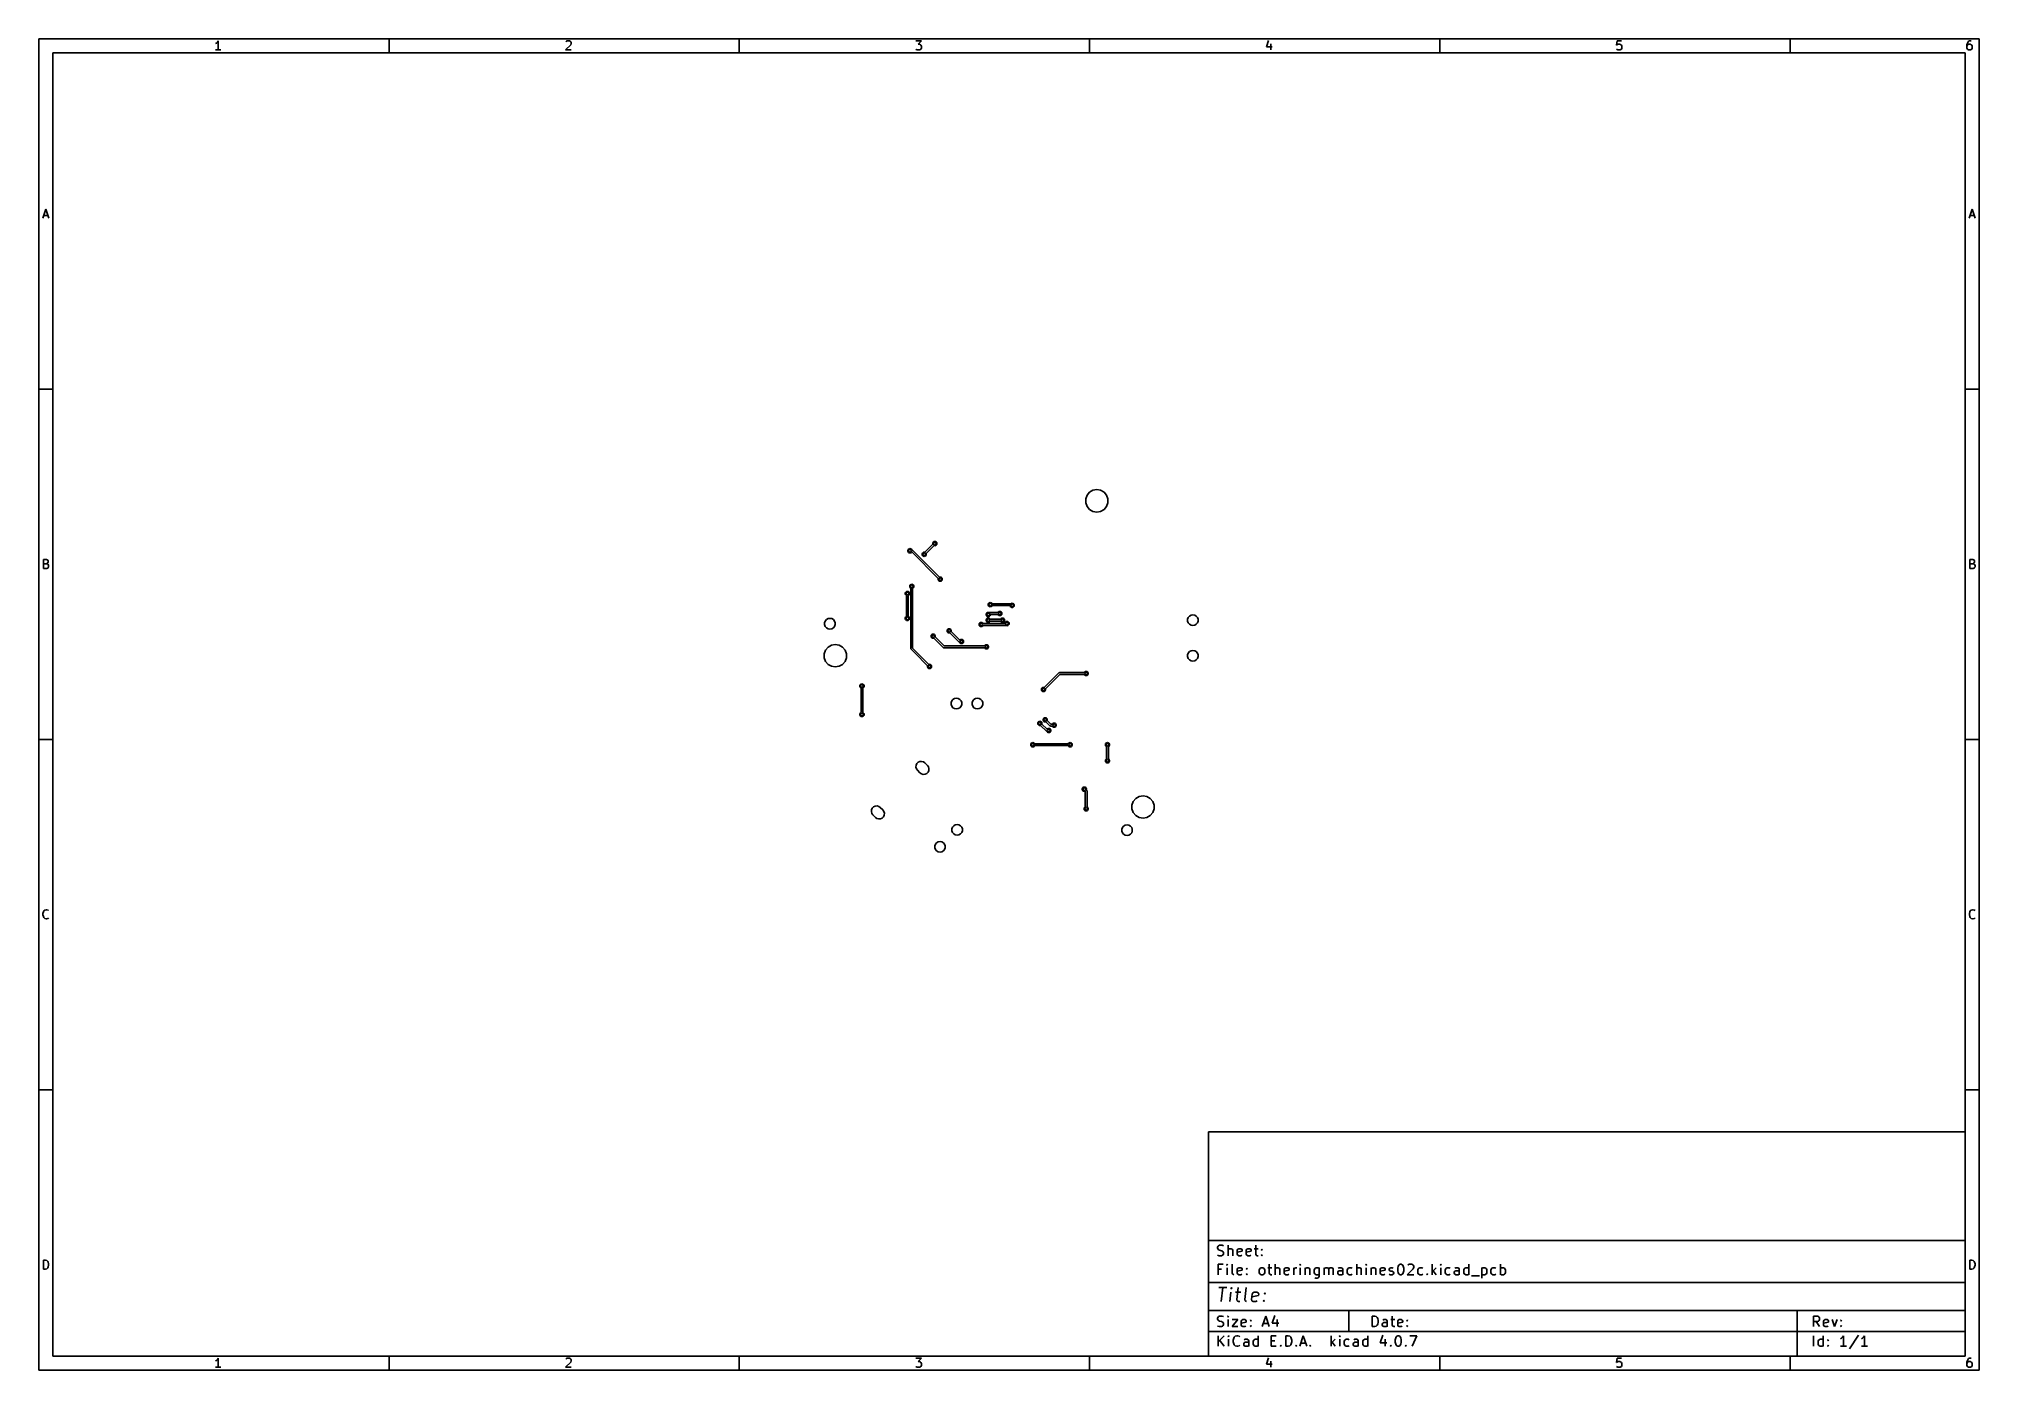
# Model space of a CAD drawing. Extents: x 10 to 287, y -200 to -10.
import ezdxf

# ---------------------------------------------------------------- set-up
doc = ezdxf.new("R2010")
doc.units = 0
doc.header["$MEASUREMENT"] = 0
doc.layers.add('BLACK', color=7, linetype='CONTINUOUS')

msp = doc.modelspace()

# ---------------------------------------------------------------- linework, layer by layer
at = {"layer": 'Black'}
for p, q in [((10, -10), (10, -200.007)), ((287.002, -10), (10, -10)), ((35.3714, -10.5976), (35.2476, -10.6595)), ((35.4952, -10.4738), (35.3714, -10.5976)), ((35.619, -10.2881), (35.4952, -10.4738)), ((35.619, -11.5881), (35.619, -10.2881)), ((60, -12), (60, -10)), ((85.9286, -10.8452), (85.1857, -11.5881)), ((85.2476, -10.4119), (85.3095, -10.35)), ((85.3095, -10.35), (85.4333, -10.2881)), ((85.4333, -10.2881), (85.7429, -10.2881)), ((85.7429, -10.2881), (85.8667, -10.35)), ((85.8667, -10.35), (85.9286, -10.4119)), ((85.9286, -10.4119), (85.9905, -10.5357)), ((85.9905, -10.6595), (85.9286, -10.8452)), ((85.9905, -10.5357), (85.9905, -10.6595)), ((110, -12), (110, -10)), ((135.186, -10.2881), (135.99, -10.2881)), ((135.99, -10.2881), (135.557, -10.7833)), ((135.557, -10.7833), (135.743, -10.7833)), ((135.743, -10.7833), (135.867, -10.8452)), ((135.867, -10.8452), (135.929, -10.9071)), ((135.929, -10.9071), (135.99, -11.031)), ((135.99, -11.031), (135.99, -11.3405)), ((160, -12), (160, -10)), ((185.557, -10.2262), (185.248, -11.1548)), ((185.867, -10.7214), (185.867, -11.5881)), ((210, -12), (210, -10)), ((235.31, -10.2881), (235.248, -10.9071)), ((235.248, -10.9071), (235.31, -10.8452)), ((235.929, -10.2881), (235.31, -10.2881)), ((235.31, -10.8452), (235.433, -10.7833)), ((235.433, -10.7833), (235.743, -10.7833)), ((235.743, -10.7833), (235.867, -10.8452)), ((235.867, -10.8452), (235.929, -10.9071)), ((235.929, -10.9071), (235.99, -11.031)), ((235.99, -11.031), (235.99, -11.3405)), ((260, -12), (260, -10)), ((285.31, -10.5976), (285.248, -10.8452)), ((285.248, -10.8452), (285.248, -11.3405)), ((285.31, -10.9071), (285.248, -11.031)), ((285.433, -10.4119), (285.31, -10.5976)), ((285.371, -10.8452), (285.31, -10.9071)), ((285.495, -10.7833), (285.371, -10.8452)), ((285.495, -10.35), (285.433, -10.4119)), ((285.619, -10.2881), (285.495, -10.35)), ((285.743, -10.7833), (285.495, -10.7833)), ((285.867, -10.2881), (285.619, -10.2881)), ((285.867, -10.8452), (285.743, -10.7833)), ((285.929, -10.9071), (285.867, -10.8452)), ((285.99, -11.031), (285.929, -10.9071)), ((285.99, -11.3405), (285.99, -11.031)), ((287.002, -200.007), (287.002, -10)), ((12, -12), (12, -198.007)), ((285.002, -12), (12, -12)), ((35.9905, -11.5881), (35.2476, -11.5881)), ((85.1857, -11.5881), (85.9905, -11.5881)), ((135.248, -11.5262), (135.186, -11.4643)), ((135.371, -11.5881), (135.248, -11.5262)), ((135.743, -11.5881), (135.371, -11.5881)), ((135.867, -11.5262), (135.743, -11.5881)), ((135.929, -11.4643), (135.867, -11.5262)), ((135.99, -11.3405), (135.929, -11.4643)), ((185.248, -11.1548), (186.052, -11.1548)), ((235.31, -11.5262), (235.248, -11.4643)), ((235.433, -11.5881), (235.31, -11.5262)), ((235.743, -11.5881), (235.433, -11.5881)), ((235.867, -11.5262), (235.743, -11.5881)), ((235.929, -11.4643), (235.867, -11.5262)), ((235.99, -11.3405), (235.929, -11.4643)), ((285.002, -198.007), (285.002, -12)), ((285.248, -11.3405), (285.31, -11.4643)), ((285.31, -11.4643), (285.371, -11.5262)), ((285.371, -11.5262), (285.495, -11.5881)), ((285.495, -11.5881), (285.743, -11.5881)), ((285.743, -11.5881), (285.867, -11.5262)), ((285.867, -11.5262), (285.929, -11.4643)), ((285.929, -11.4643), (285.99, -11.3405)), ((10.5667, -35.5881), (11, -34.2881)), ((10.6905, -35.2167), (11.3095, -35.2167)), ((11, -34.2881), (11.4333, -35.5881)), ((285.569, -35.5881), (286.002, -34.2881)), ((285.693, -35.2167), (286.312, -35.2167)), ((286.002, -34.2881), (286.436, -35.5881)), ((10, -60), (12, -60)), ((287.002, -60), (285.002, -60)), ((159.645, -75.1429), (160.004, -74.7156)), ((160.004, -74.7156), (160.487, -74.4367)), ((160.487, -74.4367), (161.036, -74.3399)), ((161.036, -74.3399), (161.585, -74.4367)), ((161.585, -74.4367), (162.068, -74.7156)), ((162.068, -74.7156), (162.427, -75.1429)), ((159.454, -75.6671), (159.645, -75.1429)), ((159.454, -76.2249), (159.454, -75.6671)), ((159.645, -76.7491), (159.454, -76.2249)), ((160.004, -77.1764), (159.645, -76.7491)), ((160.487, -77.4553), (160.004, -77.1764)), ((161.036, -77.5521), (160.487, -77.4553)), ((161.585, -77.4553), (161.036, -77.5521)), ((162.068, -77.1764), (161.585, -77.4553)), ((162.427, -76.7491), (162.068, -77.1764)), ((162.427, -75.1429), (162.618, -75.6671)), ((162.618, -76.2249), (162.427, -76.7491)), ((162.618, -75.6671), (162.618, -76.2249)), ((134.069, -83.0057), (134.105, -82.9074)), ((134.069, -83.1103), (134.069, -83.0057)), ((134.105, -82.9074), (134.172, -82.8273)), ((134.172, -82.8273), (134.263, -82.775)), ((134.263, -82.775), (134.366, -82.7569)), ((134.366, -82.7569), (134.469, -82.775)), ((134.469, -82.775), (134.56, -82.8273)), ((134.56, -82.8273), (134.627, -82.9074)), ((134.627, -82.9074), (134.637, -82.9351)), ((134.637, -82.9351), (134.647, -82.9377)), ((134.647, -82.9377), (134.663, -82.9405)), ((134.663, -82.9405), (134.668, -82.9433)), ((134.668, -82.9433), (134.673, -82.9447)), ((134.673, -82.9447), (134.686, -82.9541)), ((134.686, -82.9541), (134.7, -82.9622)), ((134.7, -82.9622), (134.704, -82.9665)), ((134.704, -82.9665), (134.708, -82.9696)), ((134.708, -82.9696), (138.579, -86.8402)), ((136.503, -83.2842), (137.643, -82.1438)), ((137.817, -82.3238), (136.677, -83.4642)), ((137.625, -81.9897), (137.661, -81.8914)), ((137.625, -82.0943), (137.625, -81.9897)), ((137.643, -82.1438), (137.625, -82.0943)), ((137.661, -81.8914), (137.728, -81.8113)), ((137.728, -81.8113), (137.819, -81.759)), ((137.819, -82.325), (137.817, -82.3238)), ((137.819, -81.759), (137.922, -81.7409)), ((137.922, -82.3431), (137.819, -82.325)), ((137.922, -81.7409), (138.025, -81.759)), ((138.025, -82.325), (137.922, -82.3431)), ((138.025, -81.759), (138.116, -81.8113)), ((138.116, -82.2727), (138.025, -82.325)), ((138.116, -81.8113), (138.183, -81.8914)), ((138.183, -82.1926), (138.116, -82.2727)), ((138.183, -81.8914), (138.219, -81.9897)), ((138.219, -82.0943), (138.183, -82.1926)), ((138.219, -81.9897), (138.219, -82.0943)), ((10.6595, -85.5881), (10.6595, -84.2881)), ((10.6595, -84.2881), (11.0929, -84.2881)), ((11.0929, -84.9071), (10.6595, -84.9071)), ((11.1548, -85.5881), (10.6595, -85.5881)), ((11.0929, -84.2881), (11.2167, -84.35)), ((11.2167, -84.8452), (11.0929, -84.9071)), ((11.0929, -84.9071), (11.2786, -84.969)), ((11.2786, -85.5262), (11.1548, -85.5881)), ((11.2167, -84.35), (11.2786, -84.4119)), ((11.2786, -84.7833), (11.2167, -84.8452)), ((11.2786, -84.4119), (11.3405, -84.5357)), ((11.3405, -84.6595), (11.2786, -84.7833)), ((11.2786, -84.969), (11.3405, -85.031)), ((11.3405, -85.4643), (11.2786, -85.5262)), ((11.3405, -84.5357), (11.3405, -84.6595)), ((11.3405, -85.031), (11.4024, -85.1548)), ((11.4024, -85.3405), (11.3405, -85.4643)), ((11.4024, -85.1548), (11.4024, -85.3405)), ((134.105, -83.2086), (134.069, -83.1103)), ((134.172, -83.2887), (134.105, -83.2086)), ((134.263, -83.341), (134.172, -83.2887)), ((134.366, -83.3591), (134.263, -83.341)), ((134.469, -83.341), (134.366, -83.3591)), ((134.56, -83.2887), (134.469, -83.341)), ((134.612, -83.2265), (134.56, -83.2887)), ((138.405, -87.0202), (134.612, -83.2265)), ((136.101, -83.5137), (136.137, -83.4154)), ((136.101, -83.6183), (136.101, -83.5137)), ((136.137, -83.7166), (136.101, -83.6183)), ((136.137, -83.4154), (136.204, -83.3353)), ((136.204, -83.7967), (136.137, -83.7166)), ((136.204, -83.3353), (136.295, -83.283)), ((136.295, -83.849), (136.204, -83.7967)), ((136.295, -83.283), (136.398, -83.2649)), ((136.398, -83.8671), (136.295, -83.849)), ((136.398, -83.2649), (136.501, -83.283)), ((136.501, -83.849), (136.398, -83.8671)), ((136.501, -83.283), (136.503, -83.2842)), ((136.592, -83.7967), (136.501, -83.849)), ((136.659, -83.7166), (136.592, -83.7967)), ((136.695, -83.6183), (136.659, -83.7166)), ((136.677, -83.4642), (136.695, -83.5137)), ((136.695, -83.5137), (136.695, -83.6183)), ((285.662, -85.5881), (285.662, -84.2881)), ((285.662, -84.2881), (286.095, -84.2881)), ((286.095, -84.9071), (285.662, -84.9071)), ((286.157, -85.5881), (285.662, -85.5881)), ((286.095, -84.2881), (286.219, -84.35)), ((286.219, -84.8452), (286.095, -84.9071)), ((286.095, -84.9071), (286.281, -84.969)), ((286.281, -85.5262), (286.157, -85.5881)), ((286.219, -84.35), (286.281, -84.4119)), ((286.281, -84.7833), (286.219, -84.8452)), ((286.281, -84.4119), (286.343, -84.5357)), ((286.343, -84.6595), (286.281, -84.7833)), ((286.281, -84.969), (286.343, -85.031)), ((286.343, -85.4643), (286.281, -85.5262)), ((286.343, -84.5357), (286.343, -84.6595)), ((286.343, -85.031), (286.405, -85.1548)), ((286.405, -85.3405), (286.343, -85.4643)), ((286.405, -85.1548), (286.405, -85.3405)), ((134.323, -88.0857), (134.359, -87.9874)), ((134.323, -88.1903), (134.323, -88.0857)), ((134.359, -88.2886), (134.323, -88.1903)), ((134.359, -87.9874), (134.426, -87.9073)), ((134.426, -88.3687), (134.359, -88.2886)), ((134.426, -87.9073), (134.517, -87.855)), ((134.495, -88.4083), (134.426, -88.3687)), ((134.495, -97.028), (134.495, -88.4083)), ((134.517, -87.855), (134.62, -87.8369)), ((134.62, -87.8369), (134.723, -87.855)), ((134.723, -87.855), (134.814, -87.9073)), ((134.814, -88.3687), (134.745, -88.4083)), ((134.745, -88.4083), (134.745, -96.9762)), ((134.814, -87.9073), (134.881, -87.9874)), ((134.881, -88.2886), (134.814, -88.3687)), ((134.881, -87.9874), (134.917, -88.0857)), ((134.917, -88.1903), (134.881, -88.2886)), ((134.917, -88.0857), (134.917, -88.1903)), ((138.387, -87.0697), (138.405, -87.0202)), ((138.387, -87.1743), (138.387, -87.0697)), ((138.423, -87.2726), (138.387, -87.1743)), ((138.49, -87.3527), (138.423, -87.2726)), ((138.581, -87.405), (138.49, -87.3527)), ((138.579, -86.8402), (138.581, -86.839)), ((138.581, -86.839), (138.684, -86.8209)), ((138.684, -87.4231), (138.581, -87.405)), ((138.684, -86.8209), (138.787, -86.839)), ((138.787, -87.405), (138.684, -87.4231)), ((138.787, -86.839), (138.878, -86.8913)), ((138.878, -87.3527), (138.787, -87.405)), ((138.878, -86.8913), (138.945, -86.9714)), ((138.945, -87.2726), (138.878, -87.3527)), ((138.945, -86.9714), (138.981, -87.0697)), ((138.981, -87.1743), (138.945, -87.2726)), ((138.981, -87.0697), (138.981, -87.1743)), ((133.698, -89.1017), (133.734, -89.0034)), ((133.698, -89.2063), (133.698, -89.1017)), ((133.734, -89.3046), (133.698, -89.2063)), ((133.734, -89.0034), (133.801, -88.9233)), ((133.801, -89.3847), (133.734, -89.3046)), ((133.801, -88.9233), (133.892, -88.871)), ((133.87, -89.4243), (133.801, -89.3847)), ((133.87, -92.2857), (133.87, -89.4243)), ((133.892, -88.871), (133.995, -88.8529)), ((133.995, -88.8529), (134.098, -88.871)), ((134.098, -88.871), (134.189, -88.9233)), ((134.189, -89.3847), (134.12, -89.4243)), ((134.12, -89.4243), (134.12, -92.2857)), ((134.189, -88.9233), (134.256, -89.0034)), ((134.256, -89.3046), (134.189, -89.3847)), ((134.256, -89.0034), (134.292, -89.1017)), ((134.292, -89.2063), (134.256, -89.3046)), ((134.292, -89.1017), (134.292, -89.2063)), ((145.535, -90.7014), (145.571, -90.6032)), ((145.535, -90.806), (145.535, -90.7014)), ((145.571, -90.9043), (145.535, -90.806)), ((145.571, -90.6032), (145.638, -90.523)), ((145.638, -90.9844), (145.571, -90.9043)), ((145.638, -90.523), (145.729, -90.4707)), ((145.729, -91.0367), (145.638, -90.9844)), ((145.729, -90.4707), (145.832, -90.4526)), ((145.832, -91.0549), (145.729, -91.0367)), ((145.832, -90.4526), (145.935, -90.4707)), ((145.935, -91.0367), (145.832, -91.0549)), ((145.935, -90.4707), (146.025, -90.523)), ((146.025, -90.9844), (145.935, -91.0367)), ((146.025, -90.523), (146.092, -90.6032)), ((146.092, -90.9043), (146.025, -90.9844)), ((146.092, -90.6032), (146.102, -90.6287)), ((146.102, -90.8787), (146.092, -90.9043)), ((146.102, -90.6287), (148.752, -90.6287)), ((148.652, -90.8787), (146.102, -90.8787)), ((148.652, -90.9077), (148.652, -90.8787)), ((148.688, -91.006), (148.652, -90.9077)), ((148.755, -91.0861), (148.688, -91.006)), ((148.752, -90.6287), (148.755, -90.6247)), ((148.755, -90.6247), (148.846, -90.5724)), ((148.846, -91.1384), (148.755, -91.0861)), ((148.846, -90.5724), (148.949, -90.5543)), ((148.949, -91.1566), (148.846, -91.1384)), ((148.949, -90.5543), (149.052, -90.5724)), ((149.052, -91.1384), (148.949, -91.1566)), ((149.052, -90.5724), (149.143, -90.6247)), ((149.143, -91.0861), (149.052, -91.1384)), ((149.143, -90.6247), (149.21, -90.7048)), ((149.21, -91.006), (149.143, -91.0861)), ((149.21, -90.7048), (149.246, -90.8031)), ((149.246, -90.9077), (149.21, -91.006)), ((149.246, -90.8031), (149.246, -90.9077)), ((122.183, -93.3392), (122.274, -93.0895)), ((122.183, -93.6048), (122.183, -93.3392)), ((122.274, -93.8545), (122.183, -93.6048)), ((122.274, -93.0895), (122.444, -92.886)), ((122.444, -94.058), (122.274, -93.8545)), ((122.444, -92.886), (122.674, -92.7532)), ((122.674, -94.1908), (122.444, -94.058)), ((122.674, -92.7532), (122.936, -92.7071)), ((122.936, -92.7071), (123.198, -92.7532)), ((123.198, -92.7532), (123.428, -92.886)), ((123.428, -94.058), (123.198, -94.1908)), ((123.428, -92.886), (123.598, -93.0895)), ((123.598, -93.8545), (123.428, -94.058)), ((123.598, -93.0895), (123.689, -93.3392)), ((123.689, -93.6048), (123.598, -93.8545)), ((123.689, -93.3392), (123.689, -93.6048)), ((133.698, -92.6577), (133.734, -92.5594)), ((133.698, -92.7623), (133.698, -92.6577)), ((133.734, -92.8606), (133.698, -92.7623)), ((133.734, -92.5594), (133.801, -92.4793)), ((133.801, -92.9407), (133.734, -92.8606)), ((133.801, -92.4793), (133.87, -92.4397)), ((133.892, -92.993), (133.801, -92.9407)), ((133.87, -92.4397), (133.87, -92.2857)), ((133.995, -93.0111), (133.892, -92.993)), ((134.098, -92.993), (133.995, -93.0111)), ((134.189, -92.9407), (134.098, -92.993)), ((134.12, -92.2857), (134.12, -92.4397)), ((134.12, -92.4397), (134.189, -92.4793)), ((134.189, -92.4793), (134.256, -92.5594)), ((134.256, -92.8606), (134.189, -92.9407)), ((134.256, -92.5594), (134.292, -92.6577)), ((134.292, -92.7623), (134.256, -92.8606)), ((134.292, -92.6577), (134.292, -92.7623)), ((144.229, -93.5387), (144.265, -93.4404)), ((144.229, -93.6433), (144.229, -93.5387)), ((144.265, -93.7416), (144.229, -93.6433)), ((144.265, -93.4404), (144.332, -93.3603)), ((144.332, -93.8217), (144.265, -93.7416)), ((144.332, -93.3603), (144.423, -93.308)), ((144.423, -93.874), (144.332, -93.8217)), ((144.423, -93.308), (144.526, -93.2899)), ((144.526, -93.8922), (144.423, -93.874)), ((144.526, -93.2899), (144.629, -93.308)), ((144.629, -93.874), (144.526, -93.8922)), ((144.629, -93.308), (144.72, -93.3603)), ((144.72, -93.8217), (144.629, -93.874)), ((144.72, -93.3603), (144.787, -93.4404)), ((144.787, -93.7416), (144.72, -93.8217)), ((144.787, -93.4404), (144.796, -93.466)), ((144.796, -93.716), (144.787, -93.7416)), ((144.796, -93.466), (147.913, -93.466)), ((148.062, -93.716), (144.796, -93.716)), ((145.245, -92.1117), (145.281, -92.0134)), ((145.245, -92.2163), (145.245, -92.1117)), ((145.281, -92.3146), (145.245, -92.2163)), ((145.245, -92.9117), (145.281, -92.8134)), ((145.245, -93.0163), (145.245, -92.9117)), ((145.281, -93.1146), (145.245, -93.0163)), ((145.281, -92.0134), (145.348, -91.9333)), ((145.348, -92.3947), (145.281, -92.3146)), ((145.281, -92.8134), (145.348, -92.7333)), ((145.348, -93.1947), (145.281, -93.1146)), ((145.348, -91.9333), (145.439, -91.881)), ((145.439, -92.447), (145.348, -92.3947)), ((145.348, -92.7333), (145.439, -92.681)), ((145.439, -93.247), (145.348, -93.1947)), ((145.439, -91.881), (145.542, -91.8628)), ((145.542, -92.4651), (145.439, -92.447)), ((145.439, -92.681), (145.542, -92.6629)), ((145.542, -93.2651), (145.439, -93.247)), ((145.542, -91.8628), (145.645, -91.881)), ((145.645, -92.447), (145.542, -92.4651)), ((145.542, -92.6629), (145.645, -92.681)), ((145.645, -93.247), (145.542, -93.2651)), ((145.645, -91.881), (145.665, -91.8925)), ((145.736, -92.3947), (145.645, -92.447)), ((145.645, -92.681), (145.736, -92.7333)), ((145.736, -93.1947), (145.645, -93.247)), ((145.665, -91.8925), (145.667, -91.8921)), ((145.667, -91.8921), (145.683, -91.8879)), ((145.683, -91.8879), (145.688, -91.8884)), ((145.688, -91.8884), (145.694, -91.8874)), ((145.694, -91.8874), (146.933, -91.8874)), ((145.803, -92.3146), (145.736, -92.3947)), ((145.736, -92.7333), (145.803, -92.8134)), ((145.803, -93.1146), (145.736, -93.1947)), ((145.839, -92.2163), (145.803, -92.3146)), ((145.803, -92.8134), (145.812, -92.839)), ((145.812, -93.089), (145.803, -93.1146)), ((145.812, -92.839), (147.304, -92.839)), ((147.304, -93.089), (145.812, -93.089)), ((146.933, -92.1374), (145.839, -92.1374)), ((145.839, -92.1374), (145.839, -92.2163)), ((146.933, -91.8874), (146.942, -91.8618)), ((146.942, -92.163), (146.933, -92.1374)), ((146.942, -91.8618), (147.009, -91.7817)), ((147.009, -92.2431), (146.942, -92.163)), ((147.009, -91.7817), (147.1, -91.7294)), ((147.1, -92.2954), (147.009, -92.2431)), ((147.1, -91.7294), (147.203, -91.7113)), ((147.203, -92.3136), (147.1, -92.2954)), ((147.203, -91.7113), (147.306, -91.7294)), ((147.306, -92.2954), (147.203, -92.3136)), ((147.304, -92.839), (147.313, -92.8134)), ((147.313, -93.1146), (147.304, -93.089)), ((147.306, -91.7294), (147.397, -91.7817)), ((147.397, -92.2431), (147.306, -92.2954)), ((147.313, -92.8134), (147.38, -92.7333)), ((147.38, -93.1947), (147.313, -93.1146)), ((147.38, -92.7333), (147.471, -92.681)), ((147.471, -93.247), (147.38, -93.1947)), ((147.397, -91.7817), (147.464, -91.8618)), ((147.464, -92.163), (147.397, -92.2431)), ((147.464, -91.8618), (147.5, -91.9601)), ((147.5, -92.0647), (147.464, -92.163)), ((147.471, -92.681), (147.574, -92.6629)), ((147.574, -93.2651), (147.471, -93.247)), ((147.5, -91.9601), (147.5, -92.0647)), ((147.574, -92.6629), (147.677, -92.681)), ((147.677, -93.247), (147.574, -93.2651)), ((147.677, -92.681), (147.768, -92.7333)), ((147.768, -93.1947), (147.677, -93.247)), ((147.768, -92.7333), (147.835, -92.8134)), ((147.835, -93.1146), (147.768, -93.1947)), ((147.835, -92.8134), (147.871, -92.9117)), ((147.871, -93.0163), (147.835, -93.1146)), ((147.871, -92.9117), (147.871, -93.0163)), ((147.913, -93.4065), (147.949, -93.3082)), ((147.913, -93.466), (147.913, -93.4065)), ((147.949, -93.3082), (148.016, -93.2281)), ((148.016, -93.2281), (148.107, -93.1758)), ((148.107, -93.7418), (148.062, -93.716)), ((148.107, -93.1758), (148.21, -93.1576)), ((148.21, -93.7599), (148.107, -93.7418)), ((148.21, -93.1576), (148.313, -93.1758)), ((148.313, -93.7418), (148.21, -93.7599)), ((148.313, -93.1758), (148.403, -93.2281)), ((148.403, -93.6895), (148.313, -93.7418)), ((148.403, -93.2281), (148.471, -93.3082)), ((148.471, -93.6093), (148.403, -93.6895)), ((148.471, -93.3082), (148.506, -93.4065)), ((148.506, -93.5111), (148.471, -93.6093)), ((148.506, -93.4065), (148.506, -93.5111)), ((173.999, -92.8312), (174.09, -92.5815)), ((173.999, -93.0968), (173.999, -92.8312)), ((174.09, -93.3465), (173.999, -93.0968)), ((174.09, -92.5815), (174.26, -92.378)), ((174.26, -93.55), (174.09, -93.3465)), ((174.26, -92.378), (174.49, -92.2452)), ((174.49, -93.6828), (174.26, -93.55)), ((174.49, -92.2452), (174.752, -92.1991)), ((174.752, -93.7289), (174.49, -93.6828)), ((174.752, -92.1991), (175.014, -92.2452)), ((175.014, -93.6828), (174.752, -93.7289)), ((175.014, -92.2452), (175.244, -92.378)), ((175.244, -93.55), (175.014, -93.6828)), ((175.244, -92.378), (175.414, -92.5815)), ((175.414, -93.3465), (175.244, -93.55)), ((175.414, -92.5815), (175.505, -92.8312)), ((175.505, -93.0968), (175.414, -93.3465)), ((175.505, -92.8312), (175.505, -93.0968)), ((122.307, -97.2409), (122.666, -96.8136)), ((122.666, -96.8136), (123.149, -96.5347)), ((122.936, -94.2369), (122.674, -94.1908)), ((123.198, -94.1908), (122.936, -94.2369)), ((123.149, -96.5347), (123.698, -96.4379)), ((123.698, -96.4379), (124.247, -96.5347)), ((124.247, -96.5347), (124.73, -96.8136)), ((124.73, -96.8136), (125.089, -97.2409)), ((137.371, -95.1977), (137.407, -95.0994)), ((137.371, -95.3023), (137.371, -95.1977)), ((137.407, -95.4006), (137.371, -95.3023)), ((137.407, -95.0994), (137.474, -95.0193)), ((137.474, -95.4807), (137.407, -95.4006)), ((137.474, -95.0193), (137.565, -94.967)), ((137.565, -95.533), (137.474, -95.4807)), ((137.565, -94.967), (137.668, -94.9489)), ((137.668, -95.5511), (137.565, -95.533)), ((137.668, -94.9489), (137.771, -94.967)), ((137.771, -95.533), (137.668, -95.5511)), ((137.771, -94.967), (137.862, -95.0193)), ((137.773, -95.5318), (137.771, -95.533)), ((139.104, -96.8624), (137.773, -95.5318)), ((137.862, -95.0193), (137.929, -95.0994)), ((137.929, -95.0994), (137.965, -95.1977)), ((137.965, -95.3023), (137.947, -95.3518)), ((137.947, -95.3518), (139.244, -96.649)), ((137.965, -95.1977), (137.965, -95.3023)), ((139.108, -96.8655), (139.104, -96.8624)), ((139.112, -96.8698), (139.108, -96.8655)), ((139.126, -96.8779), (139.112, -96.8698)), ((139.139, -96.8873), (139.126, -96.8779)), ((139.144, -96.8887), (139.139, -96.8873)), ((139.149, -96.8915), (139.144, -96.8887)), ((139.165, -96.8943), (139.149, -96.8915)), ((139.181, -96.8985), (139.165, -96.8943)), ((139.187, -96.898), (139.181, -96.8985)), ((139.192, -96.899), (139.187, -96.898)), ((145.018, -96.899), (139.192, -96.899)), ((139.244, -96.649), (145.018, -96.649)), ((139.657, -94.4357), (139.693, -94.3374)), ((139.657, -94.5403), (139.657, -94.4357)), ((139.693, -94.6386), (139.657, -94.5403)), ((139.693, -94.3374), (139.76, -94.2573)), ((139.76, -94.7187), (139.693, -94.6386)), ((139.76, -94.2573), (139.851, -94.205)), ((139.851, -94.771), (139.76, -94.7187)), ((139.851, -94.205), (139.954, -94.1869)), ((139.954, -94.7891), (139.851, -94.771)), ((139.954, -94.1869), (140.057, -94.205)), ((140.057, -94.771), (139.954, -94.7891)), ((140.057, -94.205), (140.148, -94.2573)), ((140.059, -94.7698), (140.057, -94.771)), ((141.39, -96.1004), (140.059, -94.7698)), ((140.148, -94.2573), (140.215, -94.3374)), ((140.215, -94.3374), (140.251, -94.4357)), ((140.251, -94.5403), (140.233, -94.5898)), ((140.233, -94.5898), (141.486, -95.8435)), ((140.251, -94.4357), (140.251, -94.5403)), ((141.394, -96.1035), (141.39, -96.1004)), ((141.398, -96.1078), (141.394, -96.1035)), ((141.412, -96.1159), (141.398, -96.1078)), ((141.425, -96.1253), (141.412, -96.1159)), ((141.43, -96.1267), (141.425, -96.1253)), ((141.435, -96.1295), (141.43, -96.1267)), ((141.451, -96.1323), (141.435, -96.1295)), ((141.461, -96.1349), (141.451, -96.1323)), ((141.471, -96.1626), (141.461, -96.1349)), ((141.538, -96.2427), (141.471, -96.1626)), ((141.486, -95.8435), (141.538, -95.7813)), ((141.538, -95.7813), (141.629, -95.729)), ((141.629, -96.295), (141.538, -96.2427)), ((141.629, -95.729), (141.732, -95.7109)), ((141.732, -96.3131), (141.629, -96.295)), ((141.732, -95.7109), (141.835, -95.729)), ((141.835, -96.295), (141.732, -96.3131)), ((141.835, -95.729), (141.926, -95.7813)), ((141.926, -96.2427), (141.835, -96.295)), ((141.926, -95.7813), (141.993, -95.8614)), ((141.993, -96.1626), (141.926, -96.2427)), ((141.993, -95.8614), (142.029, -95.9597)), ((142.029, -96.0643), (141.993, -96.1626)), ((142.029, -95.9597), (142.029, -96.0643)), ((145.018, -96.649), (145.027, -96.6234)), ((145.027, -96.9246), (145.018, -96.899)), ((145.027, -96.6234), (145.094, -96.5433)), ((145.094, -97.0047), (145.027, -96.9246)), ((145.094, -96.5433), (145.185, -96.491)), ((145.185, -96.491), (145.288, -96.4729)), ((145.288, -96.4729), (145.391, -96.491)), ((145.391, -96.491), (145.482, -96.5433)), ((145.482, -96.5433), (145.549, -96.6234)), ((145.549, -96.9246), (145.482, -97.0047)), ((145.549, -96.6234), (145.585, -96.7217)), ((145.585, -96.8263), (145.549, -96.9246)), ((145.585, -96.7217), (145.585, -96.8263)), ((122.116, -97.7651), (122.307, -97.2409)), ((122.116, -98.3229), (122.116, -97.7651)), ((122.307, -98.8471), (122.116, -98.3229)), ((122.666, -99.2744), (122.307, -98.8471)), ((123.149, -99.5533), (122.666, -99.2744)), ((123.698, -99.6501), (123.149, -99.5533)), ((124.247, -99.5533), (123.698, -99.6501)), ((124.73, -99.2744), (124.247, -99.5533)), ((125.089, -98.8471), (124.73, -99.2744)), ((125.089, -97.2409), (125.28, -97.7651)), ((125.28, -98.3229), (125.089, -98.8471)), ((125.28, -97.7651), (125.28, -98.3229)), ((134.496, -97.0334), (134.495, -97.028)), ((134.495, -97.0389), (134.496, -97.0334)), ((134.5, -97.0547), (134.495, -97.0389)), ((134.503, -97.0708), (134.5, -97.0547)), ((134.505, -97.0755), (134.503, -97.0708)), ((134.507, -97.0808), (134.505, -97.0755)), ((134.516, -97.0942), (134.507, -97.0808)), ((134.524, -97.1083), (134.516, -97.0942)), ((134.528, -97.1119), (134.524, -97.1083)), ((134.532, -97.1164), (134.528, -97.1119)), ((135.04, -97.6244), (134.532, -97.1164)), ((134.745, -96.9762), (135.216, -97.4476)), ((136.881, -99.4662), (135.04, -97.6244)), ((135.04, -97.6244), (135.04, -97.6244)), ((135.216, -97.4476), (135.216, -97.4476)), ((135.216, -97.4476), (137.055, -99.2862)), ((136.863, -99.5157), (136.881, -99.4662)), ((136.863, -99.6203), (136.863, -99.5157)), ((136.899, -99.7186), (136.863, -99.6203)), ((136.966, -99.7987), (136.899, -99.7186)), ((137.055, -99.2862), (137.057, -99.285)), ((137.057, -99.285), (137.16, -99.2669)), ((137.16, -99.2669), (137.263, -99.285)), ((137.263, -99.285), (137.354, -99.3373)), ((137.354, -99.3373), (137.421, -99.4174)), ((137.421, -99.7186), (137.354, -99.7987)), ((137.421, -99.4174), (137.457, -99.5157)), ((137.457, -99.6203), (137.421, -99.7186)), ((137.457, -99.5157), (137.457, -99.6203)), ((145.185, -97.057), (145.094, -97.0047)), ((145.288, -97.0751), (145.185, -97.057)), ((145.391, -97.057), (145.288, -97.0751)), ((145.482, -97.0047), (145.391, -97.057)), ((173.999, -97.9112), (174.09, -97.6615)), ((173.999, -98.1768), (173.999, -97.9112)), ((174.09, -98.4265), (173.999, -98.1768)), ((174.09, -97.6615), (174.26, -97.458)), ((174.26, -98.63), (174.09, -98.4265)), ((174.26, -97.458), (174.49, -97.3252)), ((174.49, -98.7628), (174.26, -98.63)), ((174.49, -97.3252), (174.752, -97.2791)), ((174.752, -98.8089), (174.49, -98.7628)), ((174.752, -97.2791), (175.014, -97.3252)), ((175.014, -98.7628), (174.752, -98.8089)), ((175.014, -97.3252), (175.244, -97.458)), ((175.244, -98.63), (175.014, -98.7628)), ((175.244, -97.458), (175.414, -97.6615)), ((175.414, -98.4265), (175.244, -98.63)), ((175.414, -97.6615), (175.505, -97.9112)), ((175.505, -98.1768), (175.414, -98.4265)), ((175.505, -97.9112), (175.505, -98.1768)), ((127.211, -102.31), (127.247, -102.211)), ((127.211, -102.414), (127.211, -102.31)), ((127.247, -102.513), (127.211, -102.414)), ((127.247, -102.211), (127.314, -102.131)), ((127.314, -102.131), (127.405, -102.079)), ((127.405, -102.079), (127.508, -102.061)), ((127.508, -102.061), (127.611, -102.079)), ((127.611, -102.079), (127.702, -102.131)), ((127.702, -102.131), (127.769, -102.211)), ((127.769, -102.211), (127.805, -102.31)), ((127.805, -102.414), (127.769, -102.513)), ((127.805, -102.31), (127.805, -102.414)), ((137.057, -99.851), (136.966, -99.7987)), ((137.16, -99.8691), (137.057, -99.851)), ((137.263, -99.851), (137.16, -99.8691)), ((137.354, -99.7987), (137.263, -99.851)), ((153.521, -102.588), (155.614, -100.496)), ((155.754, -100.709), (153.695, -102.768)), ((155.614, -100.496), (155.618, -100.492)), ((155.618, -100.492), (155.622, -100.488)), ((155.622, -100.488), (155.636, -100.48)), ((155.636, -100.48), (155.649, -100.471)), ((155.649, -100.471), (155.654, -100.469)), ((155.654, -100.469), (155.659, -100.467)), ((155.659, -100.467), (155.675, -100.464)), ((155.675, -100.464), (155.691, -100.459)), ((155.691, -100.459), (155.697, -100.46)), ((155.697, -100.46), (155.702, -100.459)), ((155.702, -100.459), (159.242, -100.459)), ((159.242, -100.709), (155.754, -100.709)), ((159.242, -100.459), (159.251, -100.433)), ((159.251, -100.735), (159.242, -100.709)), ((159.251, -100.433), (159.318, -100.353)), ((159.318, -100.815), (159.251, -100.735)), ((159.318, -100.353), (159.409, -100.301)), ((159.409, -100.867), (159.318, -100.815)), ((159.409, -100.301), (159.512, -100.283)), ((159.512, -100.885), (159.409, -100.867)), ((159.512, -100.283), (159.615, -100.301)), ((159.615, -100.867), (159.512, -100.885)), ((159.615, -100.301), (159.706, -100.353)), ((159.706, -100.815), (159.615, -100.867)), ((159.706, -100.353), (159.773, -100.433)), ((159.773, -100.735), (159.706, -100.815)), ((159.773, -100.433), (159.809, -100.532)), ((159.809, -100.636), (159.773, -100.735)), ((159.809, -100.532), (159.809, -100.636)), ((127.314, -102.593), (127.247, -102.513)), ((127.383, -102.632), (127.314, -102.593)), ((127.383, -106.156), (127.383, -102.632)), ((127.702, -102.593), (127.633, -102.632)), ((127.633, -102.632), (127.633, -106.156)), ((127.769, -102.513), (127.702, -102.593)), ((140.241, -104.737), (140.332, -104.488)), ((140.241, -105.003), (140.241, -104.737)), ((140.332, -105.252), (140.241, -105.003)), ((140.332, -104.488), (140.502, -104.284)), ((140.502, -105.456), (140.332, -105.252)), ((140.502, -104.284), (140.732, -104.151)), ((140.732, -104.151), (140.994, -104.105)), ((140.994, -104.105), (141.256, -104.151)), ((141.256, -104.151), (141.486, -104.284)), ((141.486, -104.284), (141.656, -104.488)), ((141.656, -105.252), (141.486, -105.456)), ((141.656, -104.488), (141.747, -104.737)), ((141.747, -105.003), (141.656, -105.252)), ((141.747, -104.737), (141.747, -105.003)), ((143.241, -104.737), (143.332, -104.488)), ((143.241, -105.003), (143.241, -104.737)), ((143.332, -105.252), (143.241, -105.003)), ((143.332, -104.488), (143.502, -104.284)), ((143.502, -105.456), (143.332, -105.252)), ((143.502, -104.284), (143.732, -104.151)), ((143.732, -104.151), (143.994, -104.105)), ((143.994, -104.105), (144.256, -104.151)), ((144.256, -104.151), (144.486, -104.284)), ((144.486, -104.284), (144.656, -104.488)), ((144.656, -105.252), (144.486, -105.456)), ((144.656, -104.488), (144.747, -104.737)), ((144.747, -105.003), (144.656, -105.252)), ((144.747, -104.737), (144.747, -105.003)), ((153.119, -102.818), (153.155, -102.719)), ((153.119, -102.922), (153.119, -102.818)), ((153.155, -103.021), (153.119, -102.922)), ((153.155, -102.719), (153.222, -102.639)), ((153.222, -103.101), (153.155, -103.021)), ((153.222, -102.639), (153.313, -102.587)), ((153.313, -103.153), (153.222, -103.101)), ((153.313, -102.587), (153.416, -102.569)), ((153.416, -103.171), (153.313, -103.153)), ((153.416, -102.569), (153.519, -102.587)), ((153.519, -103.153), (153.416, -103.171)), ((153.519, -102.587), (153.521, -102.588)), ((153.61, -103.101), (153.519, -103.153)), ((153.677, -103.021), (153.61, -103.101)), ((153.713, -102.922), (153.677, -103.021)), ((153.695, -102.768), (153.713, -102.818)), ((153.713, -102.818), (153.713, -102.922)), ((127.211, -106.374), (127.247, -106.275)), ((127.211, -106.478), (127.211, -106.374)), ((127.247, -106.577), (127.211, -106.478)), ((127.247, -106.275), (127.314, -106.195)), ((127.314, -106.657), (127.247, -106.577)), ((127.314, -106.195), (127.383, -106.156)), ((127.405, -106.709), (127.314, -106.657)), ((127.508, -106.727), (127.405, -106.709)), ((127.611, -106.709), (127.508, -106.727)), ((127.702, -106.657), (127.611, -106.709)), ((127.633, -106.156), (127.702, -106.195)), ((127.702, -106.195), (127.769, -106.275)), ((127.769, -106.577), (127.702, -106.657)), ((127.769, -106.275), (127.805, -106.374)), ((127.805, -106.478), (127.769, -106.577)), ((127.805, -106.374), (127.805, -106.478)), ((140.732, -105.589), (140.502, -105.456)), ((140.994, -105.635), (140.732, -105.589)), ((141.256, -105.589), (140.994, -105.635)), ((141.486, -105.456), (141.256, -105.589)), ((143.732, -105.589), (143.502, -105.456)), ((143.994, -105.635), (143.732, -105.589)), ((144.256, -105.589), (143.994, -105.635)), ((144.486, -105.456), (144.256, -105.589)), ((152.611, -107.644), (152.647, -107.545)), ((152.611, -107.748), (152.611, -107.644)), ((152.647, -107.847), (152.611, -107.748)), ((152.647, -107.545), (152.714, -107.465)), ((152.714, -107.927), (152.647, -107.847)), ((152.714, -107.465), (152.805, -107.413)), ((152.805, -107.979), (152.714, -107.927)), ((152.805, -107.413), (152.908, -107.395)), ((152.908, -107.997), (152.805, -107.979)), ((152.908, -107.395), (153.011, -107.413)), ((153.011, -107.979), (152.908, -107.997)), ((153.011, -107.413), (153.102, -107.465)), ((153.013, -107.978), (153.011, -107.979)), ((153.836, -108.8), (153.013, -107.978)), ((153.102, -107.465), (153.169, -107.545)), ((153.169, -107.545), (153.205, -107.644)), ((153.205, -107.748), (153.187, -107.798)), ((153.187, -107.798), (153.932, -108.543)), ((153.205, -107.644), (153.205, -107.748)), ((153.373, -107.136), (153.409, -107.037)), ((153.373, -107.24), (153.373, -107.136)), ((153.409, -107.339), (153.373, -107.24)), ((153.409, -107.037), (153.476, -106.957)), ((153.476, -107.419), (153.409, -107.339)), ((153.476, -106.957), (153.567, -106.905)), ((153.567, -107.471), (153.476, -107.419)), ((153.567, -106.905), (153.67, -106.887)), ((153.67, -107.489), (153.567, -107.471)), ((153.67, -106.887), (153.773, -106.905)), ((153.773, -107.471), (153.67, -107.489)), ((153.773, -106.905), (153.864, -106.957)), ((153.775, -107.47), (153.773, -107.471)), ((154.344, -108.038), (153.775, -107.47)), ((153.864, -106.957), (153.931, -107.037)), ((153.931, -107.037), (153.967, -107.136)), ((153.967, -107.24), (153.949, -107.29)), ((153.949, -107.29), (154.484, -107.825)), ((153.967, -107.136), (153.967, -107.24)), ((154.484, -107.825), (154.67, -107.825)), ((154.67, -107.825), (154.679, -107.799)), ((154.679, -107.799), (154.746, -107.719)), ((154.746, -107.719), (154.837, -107.667)), ((154.837, -107.667), (154.94, -107.649)), ((154.94, -107.649), (155.043, -107.667)), ((155.043, -107.667), (155.134, -107.719)), ((155.134, -107.719), (155.201, -107.799)), ((155.201, -107.799), (155.237, -107.898)), ((155.237, -108.002), (155.201, -108.101)), ((155.237, -107.898), (155.237, -108.002)), ((10, -110), (12, -110)), ((151.595, -110.692), (151.631, -110.593)), ((151.595, -110.796), (151.595, -110.692)), ((151.631, -110.895), (151.595, -110.796)), ((151.631, -110.593), (151.698, -110.513)), ((151.698, -110.513), (151.789, -110.461)), ((151.789, -110.461), (151.892, -110.443)), ((151.892, -110.443), (151.995, -110.461)), ((151.995, -110.461), (152.086, -110.513)), ((152.086, -110.513), (152.153, -110.593)), ((152.153, -110.593), (152.162, -110.619)), ((152.162, -110.619), (156.956, -110.619)), ((153.84, -108.804), (153.836, -108.8)), ((153.844, -108.808), (153.84, -108.804)), ((153.858, -108.816), (153.844, -108.808)), ((153.871, -108.825), (153.858, -108.816)), ((153.876, -108.827), (153.871, -108.825)), ((153.881, -108.829), (153.876, -108.827)), ((153.897, -108.832), (153.881, -108.829)), ((153.907, -108.835), (153.897, -108.832)), ((153.917, -108.863), (153.907, -108.835)), ((153.984, -108.943), (153.917, -108.863)), ((153.932, -108.543), (153.984, -108.481)), ((153.984, -108.481), (154.075, -108.429)), ((154.075, -108.995), (153.984, -108.943)), ((154.075, -108.429), (154.178, -108.411)), ((154.178, -109.013), (154.075, -108.995)), ((154.178, -108.411), (154.281, -108.429)), ((154.281, -108.995), (154.178, -109.013)), ((154.281, -108.429), (154.372, -108.481)), ((154.372, -108.943), (154.281, -108.995)), ((154.348, -108.042), (154.344, -108.038)), ((154.352, -108.046), (154.348, -108.042)), ((154.366, -108.054), (154.352, -108.046)), ((154.379, -108.063), (154.366, -108.054)), ((154.372, -108.481), (154.439, -108.561)), ((154.439, -108.863), (154.372, -108.943)), ((154.384, -108.065), (154.379, -108.063)), ((154.389, -108.067), (154.384, -108.065)), ((154.405, -108.07), (154.389, -108.067)), ((154.421, -108.075), (154.405, -108.07)), ((154.427, -108.074), (154.421, -108.075)), ((154.432, -108.075), (154.427, -108.074)), ((154.67, -108.075), (154.432, -108.075)), ((154.439, -108.561), (154.475, -108.66)), ((154.475, -108.764), (154.439, -108.863)), ((154.475, -108.66), (154.475, -108.764)), ((154.679, -108.101), (154.67, -108.075)), ((154.746, -108.181), (154.679, -108.101)), ((154.837, -108.233), (154.746, -108.181)), ((154.94, -108.251), (154.837, -108.233)), ((155.043, -108.233), (154.94, -108.251)), ((155.134, -108.181), (155.043, -108.233)), ((155.201, -108.101), (155.134, -108.181)), ((156.956, -110.619), (156.965, -110.593)), ((156.965, -110.593), (157.032, -110.513)), ((157.032, -110.513), (157.123, -110.461)), ((157.123, -110.461), (157.226, -110.443)), ((157.226, -110.443), (157.329, -110.461)), ((157.329, -110.461), (157.42, -110.513)), ((157.42, -110.513), (157.487, -110.593)), ((157.487, -110.593), (157.523, -110.692)), ((157.523, -110.796), (157.487, -110.895)), ((157.523, -110.692), (157.523, -110.796)), ((162.263, -110.692), (162.299, -110.593)), ((162.263, -110.796), (162.263, -110.692)), ((162.299, -110.895), (162.263, -110.796)), ((162.299, -110.593), (162.366, -110.513)), ((162.366, -110.513), (162.457, -110.461)), ((162.457, -110.461), (162.56, -110.443)), ((162.56, -110.443), (162.663, -110.461)), ((162.663, -110.461), (162.754, -110.513)), ((162.754, -110.513), (162.821, -110.593)), ((162.821, -110.593), (162.857, -110.692)), ((162.857, -110.796), (162.821, -110.895)), ((162.857, -110.692), (162.857, -110.796)), ((287.002, -110), (285.002, -110)), ((135.24, -113.672), (135.35, -113.436)), ((135.35, -113.436), (135.534, -113.252)), ((135.534, -113.252), (135.77, -113.142)), ((135.77, -113.142), (136.03, -113.119)), ((136.03, -113.119), (136.281, -113.187)), ((136.281, -113.187), (136.495, -113.336)), ((136.495, -113.336), (136.854, -113.695)), ((151.698, -110.975), (151.631, -110.895)), ((151.789, -111.027), (151.698, -110.975)), ((151.892, -111.045), (151.789, -111.027)), ((151.995, -111.027), (151.892, -111.045)), ((152.086, -110.975), (151.995, -111.027)), ((152.153, -110.895), (152.086, -110.975)), ((152.162, -110.869), (152.153, -110.895)), ((156.956, -110.869), (152.162, -110.869)), ((156.965, -110.895), (156.956, -110.869)), ((157.032, -110.975), (156.965, -110.895)), ((157.123, -111.027), (157.032, -110.975)), ((157.226, -111.045), (157.123, -111.027)), ((157.329, -111.027), (157.226, -111.045)), ((157.42, -110.975), (157.329, -111.027)), ((157.487, -110.895), (157.42, -110.975)), ((162.263, -112.978), (162.299, -112.879)), ((162.263, -113.082), (162.263, -112.978)), ((162.299, -113.181), (162.263, -113.082)), ((162.366, -110.975), (162.299, -110.895)), ((162.299, -112.879), (162.366, -112.799)), ((162.366, -113.261), (162.299, -113.181)), ((162.435, -111.014), (162.366, -110.975)), ((162.366, -112.799), (162.435, -112.76)), ((162.457, -113.313), (162.366, -113.261)), ((162.435, -112.76), (162.435, -111.014)), ((162.56, -113.331), (162.457, -113.313)), ((162.663, -113.313), (162.56, -113.331)), ((162.754, -113.261), (162.663, -113.313)), ((162.754, -110.975), (162.685, -111.014)), ((162.685, -111.014), (162.685, -112.76)), ((162.685, -112.76), (162.754, -112.799)), ((162.821, -110.895), (162.754, -110.975)), ((162.754, -112.799), (162.821, -112.879)), ((162.821, -113.181), (162.754, -113.261)), ((162.821, -112.879), (162.857, -112.978)), ((162.857, -113.082), (162.821, -113.181)), ((162.857, -112.978), (162.857, -113.082)), ((135.217, -113.932), (135.24, -113.672)), ((135.285, -114.183), (135.217, -113.932)), ((135.434, -114.397), (135.285, -114.183)), ((135.793, -114.756), (135.434, -114.397)), ((136.007, -114.905), (135.793, -114.756)), ((136.258, -114.973), (136.007, -114.905)), ((136.518, -114.95), (136.258, -114.973)), ((136.754, -114.84), (136.518, -114.95)), ((136.938, -114.656), (136.754, -114.84)), ((136.854, -113.695), (137.003, -113.909)), ((137.048, -114.42), (136.938, -114.656)), ((137.003, -113.909), (137.071, -114.16)), ((137.071, -114.16), (137.048, -114.42)), ((158.961, -117.042), (158.997, -116.943)), ((158.961, -117.146), (158.961, -117.042)), ((158.997, -117.245), (158.961, -117.146)), ((158.997, -116.943), (159.064, -116.863)), ((159.064, -117.325), (158.997, -117.245)), ((159.064, -116.863), (159.155, -116.811)), ((159.155, -117.377), (159.064, -117.325)), ((159.155, -116.811), (159.258, -116.793)), ((159.258, -117.395), (159.155, -117.377)), ((159.258, -116.793), (159.361, -116.811)), ((159.361, -117.377), (159.258, -117.395)), ((159.361, -116.811), (159.452, -116.863)), ((159.363, -117.376), (159.361, -117.377)), ((159.387, -117.4), (159.363, -117.376)), ((159.387, -119.618), (159.387, -117.4)), ((159.452, -116.863), (159.519, -116.943)), ((159.519, -116.943), (159.555, -117.042)), ((159.555, -117.146), (159.537, -117.196)), ((159.537, -117.196), (159.6, -117.26)), ((159.555, -117.042), (159.555, -117.146)), ((159.6, -117.26), (159.604, -117.264)), ((159.604, -117.264), (159.608, -117.268)), ((159.608, -117.268), (159.616, -117.282)), ((159.616, -117.282), (159.625, -117.295)), ((159.625, -117.295), (159.627, -117.3)), ((159.627, -117.3), (159.629, -117.305)), ((159.629, -117.305), (159.632, -117.321)), ((159.632, -117.321), (159.637, -117.337)), ((159.637, -117.337), (159.636, -117.343)), ((159.636, -117.343), (159.637, -117.348)), ((159.637, -117.348), (159.637, -119.618)), ((166.058, -119.355), (166.249, -118.831)), ((166.249, -118.831), (166.608, -118.404)), ((166.608, -118.404), (167.091, -118.125)), ((167.091, -118.125), (167.64, -118.028)), ((167.64, -118.028), (168.189, -118.125)), ((168.189, -118.125), (168.672, -118.404)), ((168.672, -118.404), (169.031, -118.831)), ((169.031, -118.831), (169.222, -119.355)), ((128.853, -120.296), (128.876, -120.036)), ((128.921, -120.547), (128.853, -120.296)), ((128.876, -120.036), (128.986, -119.8)), ((129.07, -120.761), (128.921, -120.547)), ((128.986, -119.8), (129.17, -119.616)), ((129.429, -121.12), (129.07, -120.761)), ((129.17, -119.616), (129.406, -119.506)), ((129.406, -119.506), (129.666, -119.483)), ((129.643, -121.269), (129.429, -121.12)), ((129.894, -121.337), (129.643, -121.269)), ((129.666, -119.483), (129.918, -119.551)), ((130.154, -121.314), (129.894, -121.337)), ((129.918, -119.551), (130.131, -119.7)), ((130.131, -119.7), (130.49, -120.059)), ((130.39, -121.204), (130.154, -121.314)), ((130.574, -121.02), (130.39, -121.204)), ((130.49, -120.059), (130.639, -120.272)), ((130.684, -120.784), (130.574, -121.02)), ((130.639, -120.272), (130.707, -120.524)), ((130.707, -120.524), (130.684, -120.784)), ((159.215, -119.836), (159.251, -119.737)), ((159.215, -119.94), (159.215, -119.836)), ((159.251, -120.039), (159.215, -119.94)), ((159.251, -119.737), (159.318, -119.657)), ((159.318, -120.119), (159.251, -120.039)), ((159.318, -119.657), (159.387, -119.618)), ((159.409, -120.171), (159.318, -120.119)), ((159.512, -120.189), (159.409, -120.171)), ((159.615, -120.171), (159.512, -120.189)), ((159.706, -120.119), (159.615, -120.171)), ((159.637, -119.618), (159.706, -119.657)), ((159.706, -119.657), (159.773, -119.737)), ((159.773, -120.039), (159.706, -120.119)), ((159.773, -119.737), (159.809, -119.836)), ((159.809, -119.94), (159.773, -120.039)), ((159.809, -119.836), (159.809, -119.94)), ((166.058, -119.913), (166.058, -119.355)), ((166.249, -120.437), (166.058, -119.913)), ((166.608, -120.864), (166.249, -120.437)), ((167.091, -121.143), (166.608, -120.864)), ((167.64, -121.24), (167.091, -121.143)), ((168.189, -121.143), (167.64, -121.24)), ((168.672, -120.864), (168.189, -121.143)), ((169.031, -120.437), (168.672, -120.864)), ((169.222, -119.913), (169.031, -120.437)), ((169.222, -119.355), (169.222, -119.913)), ((138.163, -124.738), (138.393, -124.606)), ((138.393, -124.606), (138.654, -124.559)), ((138.654, -124.559), (138.916, -124.606)), ((138.916, -124.606), (139.146, -124.738)), ((140.34, -122.752), (140.431, -122.502)), ((140.34, -123.018), (140.34, -122.752)), ((140.431, -123.267), (140.34, -123.018)), ((140.431, -122.502), (140.602, -122.299)), ((140.602, -123.471), (140.431, -123.267)), ((140.602, -122.299), (140.832, -122.166)), ((140.832, -123.604), (140.602, -123.471)), ((140.832, -122.166), (141.094, -122.12)), ((141.094, -123.65), (140.832, -123.604)), ((141.094, -122.12), (141.355, -122.166)), ((141.355, -123.604), (141.094, -123.65)), ((141.355, -122.166), (141.585, -122.299)), ((141.585, -123.471), (141.355, -123.604)), ((141.585, -122.299), (141.756, -122.502)), ((141.756, -123.267), (141.585, -123.471)), ((141.756, -122.502), (141.847, -122.752)), ((141.847, -123.018), (141.756, -123.267)), ((141.847, -122.752), (141.847, -123.018)), ((164.601, -122.803), (164.692, -122.554)), ((164.601, -123.069), (164.601, -122.803)), ((164.692, -123.318), (164.601, -123.069)), ((164.692, -122.554), (164.862, -122.35)), ((164.862, -123.522), (164.692, -123.318)), ((164.862, -122.35), (165.092, -122.217)), ((165.092, -123.655), (164.862, -123.522)), ((165.092, -122.217), (165.354, -122.171)), ((165.354, -123.701), (165.092, -123.655)), ((165.354, -122.171), (165.616, -122.217)), ((165.616, -123.655), (165.354, -123.701)), ((165.616, -122.217), (165.846, -122.35)), ((165.846, -123.522), (165.616, -123.655)), ((165.846, -122.35), (166.016, -122.554)), ((166.016, -123.318), (165.846, -123.522)), ((166.016, -122.554), (166.107, -122.803)), ((166.107, -123.069), (166.016, -123.318)), ((166.107, -122.803), (166.107, -123.069)), ((137.901, -125.192), (137.992, -124.942)), ((137.901, -125.457), (137.901, -125.192)), ((137.992, -125.707), (137.901, -125.457)), ((137.992, -124.942), (138.163, -124.738)), ((138.163, -125.91), (137.992, -125.707)), ((138.393, -126.043), (138.163, -125.91)), ((138.654, -126.089), (138.393, -126.043)), ((138.916, -126.043), (138.654, -126.089)), ((139.146, -125.91), (138.916, -126.043)), ((139.146, -124.738), (139.317, -124.942)), ((139.317, -125.707), (139.146, -125.91)), ((139.317, -124.942), (139.408, -125.192)), ((139.408, -125.457), (139.317, -125.707)), ((139.408, -125.192), (139.408, -125.457)), ((10.5976, -134.845), (10.6595, -134.598)), ((10.5976, -135.031), (10.5976, -134.845)), ((10.6595, -135.279), (10.5976, -135.031)), ((10.6595, -134.598), (10.7214, -134.474)), ((10.7214, -135.402), (10.6595, -135.279)), ((10.7214, -134.474), (10.8452, -134.35)), ((10.8452, -135.526), (10.7214, -135.402)), ((10.8452, -134.35), (11.031, -134.288)), ((11.031, -135.588), (10.8452, -135.526)), ((11.031, -134.288), (11.1548, -134.288)), ((11.1548, -135.588), (11.031, -135.588)), ((11.1548, -134.288), (11.3405, -134.35)), ((11.3405, -135.526), (11.1548, -135.588)), ((11.3405, -134.35), (11.4024, -134.412)), ((11.4024, -135.464), (11.3405, -135.526)), ((285.6, -134.845), (285.662, -134.598)), ((285.6, -135.031), (285.6, -134.845)), ((285.662, -135.279), (285.6, -135.031)), ((285.662, -134.598), (285.724, -134.474)), ((285.724, -135.402), (285.662, -135.279)), ((285.724, -134.474), (285.847, -134.35)), ((285.847, -135.526), (285.724, -135.402)), ((285.847, -134.35), (286.033, -134.288)), ((286.033, -135.588), (285.847, -135.526)), ((286.033, -134.288), (286.157, -134.288)), ((286.157, -135.588), (286.033, -135.588)), ((286.157, -134.288), (286.343, -134.35)), ((286.343, -135.526), (286.157, -135.588)), ((286.343, -134.35), (286.405, -134.412)), ((286.405, -135.464), (286.343, -135.526)), ((10, -160), (12, -160)), ((287.002, -160), (285.002, -160)), ((177.002, -166.007), (177.002, -198.007)), ((285.002, -166.007), (177.002, -166.007)), ((285.002, -198.007), (285.002, -166.007)), ((177.002, -181.507), (285.002, -181.507)), ((178.288, -182.471), (178.359, -182.329)), ((178.288, -182.614), (178.288, -182.471)), ((178.359, -182.757), (178.288, -182.614)), ((178.359, -182.329), (178.431, -182.257)), ((178.431, -182.829), (178.359, -182.757)), ((178.431, -182.257), (178.574, -182.186)), ((178.574, -182.186), (178.931, -182.186)), ((178.931, -182.186), (179.145, -182.257)), ((179.788, -183.686), (179.788, -182.186)), ((179.859, -182.757), (179.788, -182.829)), ((180.002, -182.686), (179.859, -182.757)), ((180.216, -182.686), (180.002, -182.686)), ((180.359, -182.757), (180.216, -182.686)), ((180.431, -182.9), (180.359, -182.757)), ((181.074, -182.9), (181.145, -182.757)), ((181.145, -182.757), (181.288, -182.686)), ((181.288, -182.686), (181.574, -182.686)), ((181.574, -182.686), (181.716, -182.757)), ((181.716, -182.757), (181.788, -182.9)), ((182.359, -182.9), (182.431, -182.757)), ((182.431, -182.757), (182.574, -182.686)), ((182.574, -182.686), (182.859, -182.686)), ((182.859, -182.686), (183.002, -182.757)), ((183.002, -182.757), (183.074, -182.9)), ((183.502, -182.686), (184.074, -182.686)), ((183.716, -182.186), (183.716, -183.471)), ((184.502, -182.829), (184.574, -182.757)), ((184.574, -182.757), (184.645, -182.829)), ((184.574, -182.757), (184.574, -182.9)), ((10.6595, -185.588), (10.6595, -184.288)), ((10.6595, -184.288), (10.969, -184.288)), ((10.969, -185.588), (10.6595, -185.588)), ((10.969, -184.288), (11.1548, -184.35)), ((11.1548, -185.526), (10.969, -185.588)), ((11.1548, -184.35), (11.2786, -184.474)), ((11.2786, -185.402), (11.1548, -185.526)), ((11.2786, -184.474), (11.3405, -184.598)), ((11.3405, -185.279), (11.2786, -185.402)), ((11.3405, -184.598), (11.4024, -184.845)), ((11.4024, -185.031), (11.3405, -185.279)), ((11.4024, -184.845), (11.4024, -185.031)), ((178.288, -183.614), (178.502, -183.686)), ((178.359, -186.386), (178.359, -184.886)), ((178.359, -184.886), (179.074, -184.886)), ((178.574, -182.9), (178.431, -182.829)), ((178.502, -183.686), (178.859, -183.686)), ((178.859, -182.971), (178.574, -182.9)), ((179.002, -183.043), (178.859, -182.971)), ((178.859, -183.686), (179.002, -183.614)), ((179.074, -183.114), (179.002, -183.043)), ((179.002, -183.614), (179.074, -183.543)), ((179.145, -183.257), (179.074, -183.114)), ((179.074, -183.543), (179.145, -183.4)), ((179.145, -183.4), (179.145, -183.257)), ((179.645, -184.886), (179.574, -184.957)), ((179.574, -184.957), (179.645, -185.029)), ((179.716, -184.957), (179.645, -184.886)), ((179.645, -184.886), (179.645, -185.029)), ((179.645, -185.029), (179.716, -184.957)), ((179.645, -186.386), (179.645, -185.386)), ((180.359, -186.171), (180.359, -184.886)), ((180.431, -183.686), (180.431, -182.9)), ((181.074, -183.471), (181.074, -182.9)), ((181.788, -183.043), (181.074, -183.186)), ((181.145, -183.614), (181.074, -183.471)), ((181.074, -185.6), (181.145, -185.457)), ((181.288, -183.686), (181.145, -183.614)), ((181.145, -185.457), (181.288, -185.386)), ((181.574, -183.686), (181.288, -183.686)), ((181.288, -185.386), (181.574, -185.386)), ((181.716, -183.614), (181.574, -183.686)), ((181.574, -185.386), (181.716, -185.457)), ((181.716, -185.457), (181.788, -185.6)), ((181.788, -182.9), (181.788, -183.043)), ((182.359, -183.471), (182.359, -182.9)), ((183.074, -183.043), (182.359, -183.186)), ((182.431, -183.614), (182.359, -183.471)), ((182.359, -185.529), (182.431, -185.457)), ((182.431, -185.6), (182.359, -185.529)), ((182.574, -183.686), (182.431, -183.614)), ((182.431, -185.457), (182.502, -185.529)), ((182.431, -185.457), (182.431, -185.6)), ((182.502, -185.529), (182.431, -185.6)), ((182.859, -183.686), (182.574, -183.686)), ((183.002, -183.614), (182.859, -183.686)), ((183.074, -182.9), (183.074, -183.043)), ((183.716, -183.471), (183.788, -183.614)), ((183.788, -183.614), (183.931, -183.686)), ((183.931, -183.686), (184.074, -183.686)), ((184.216, -185.671), (184.288, -185.529)), ((184.288, -185.529), (184.359, -185.457)), ((184.359, -185.457), (184.502, -185.386)), ((184.574, -182.9), (184.502, -182.829)), ((184.502, -183.614), (184.574, -183.543)), ((184.574, -183.686), (184.502, -183.614)), ((184.502, -185.386), (184.716, -185.386)), ((184.645, -182.829), (184.574, -182.9)), ((184.574, -183.543), (184.645, -183.614)), ((184.574, -183.543), (184.574, -183.686)), ((184.645, -183.614), (184.574, -183.686)), ((184.716, -185.386), (184.859, -185.457)), ((184.859, -185.457), (184.931, -185.529)), ((184.931, -185.529), (185.002, -185.671)), ((185.431, -185.386), (186.002, -185.386)), ((185.645, -184.886), (185.645, -186.171)), ((186.502, -186.386), (186.502, -184.886)), ((186.574, -185.457), (186.502, -185.529)), ((186.716, -185.386), (186.574, -185.457)), ((186.931, -185.386), (186.716, -185.386)), ((187.074, -185.457), (186.931, -185.386)), ((187.145, -185.6), (187.074, -185.457)), ((187.788, -185.6), (187.859, -185.457)), ((187.859, -185.457), (188.002, -185.386)), ((188.002, -185.386), (188.288, -185.386)), ((188.288, -185.386), (188.431, -185.457)), ((188.431, -185.457), (188.502, -185.6)), ((189.145, -186.386), (189.145, -185.386)), ((189.145, -185.671), (189.216, -185.529)), ((189.216, -185.529), (189.288, -185.457)), ((189.288, -185.457), (189.431, -185.386)), ((189.431, -185.386), (189.574, -185.386)), ((190.074, -184.886), (190.002, -184.957)), ((190.002, -184.957), (190.074, -185.029)), ((190.145, -184.957), (190.074, -184.886)), ((190.074, -184.886), (190.074, -185.029)), ((190.074, -185.029), (190.145, -184.957)), ((190.074, -186.386), (190.074, -185.386)), ((190.788, -185.386), (190.788, -186.386)), ((190.788, -185.529), (190.859, -185.457)), ((190.859, -185.457), (191.002, -185.386)), ((191.002, -185.386), (191.216, -185.386)), ((191.216, -185.386), (191.359, -185.457)), ((191.359, -185.457), (191.431, -185.6)), ((192.074, -185.671), (192.145, -185.529)), ((192.145, -185.529), (192.216, -185.457)), ((192.216, -185.457), (192.359, -185.386)), ((192.359, -185.386), (192.645, -185.386)), ((192.645, -185.386), (192.788, -185.457)), ((192.788, -185.386), (192.788, -186.6)), ((193.502, -186.386), (193.502, -185.386)), ((193.502, -185.529), (193.574, -185.457)), ((193.574, -185.457), (193.716, -185.386)), ((193.716, -185.386), (193.931, -185.386)), ((193.931, -185.386), (194.074, -185.457)), ((194.074, -185.457), (194.145, -185.6)), ((194.145, -185.6), (194.216, -185.457)), ((194.216, -185.457), (194.359, -185.386)), ((194.359, -185.386), (194.574, -185.386)), ((194.574, -185.386), (194.716, -185.457)), ((194.716, -185.457), (194.788, -185.6)), ((195.645, -185.386), (195.502, -185.457)), ((195.931, -185.386), (195.645, -185.386)), ((196.074, -185.457), (195.931, -185.386)), ((196.145, -185.6), (196.074, -185.457)), ((196.788, -185.671), (196.859, -185.529)), ((196.859, -185.529), (196.931, -185.457)), ((196.931, -185.457), (197.074, -185.386)), ((197.074, -185.386), (197.359, -185.386)), ((197.359, -185.386), (197.502, -185.457)), ((198.145, -186.386), (198.145, -184.886)), ((198.216, -185.457), (198.145, -185.529)), ((198.359, -185.386), (198.216, -185.457)), ((198.574, -185.386), (198.359, -185.386)), ((198.716, -185.457), (198.574, -185.386)), ((198.788, -185.6), (198.716, -185.457)), ((199.502, -184.886), (199.431, -184.957)), ((199.431, -184.957), (199.502, -185.029)), ((199.574, -184.957), (199.502, -184.886)), ((199.502, -184.886), (199.502, -185.029)), ((199.502, -185.029), (199.574, -184.957)), ((199.502, -186.386), (199.502, -185.386)), ((200.216, -185.386), (200.216, -186.386)), ((200.216, -185.529), (200.288, -185.457)), ((200.288, -185.457), (200.431, -185.386)), ((200.431, -185.386), (200.645, -185.386)), ((200.645, -185.386), (200.788, -185.457)), ((200.788, -185.457), (200.859, -185.6)), ((201.502, -185.6), (201.574, -185.457)), ((201.574, -185.457), (201.716, -185.386)), ((201.716, -185.386), (202.002, -185.386)), ((202.002, -185.386), (202.145, -185.457)), ((202.145, -185.457), (202.216, -185.6)), ((202.788, -185.6), (202.859, -185.457)), ((202.859, -185.457), (203.002, -185.386)), ((203.002, -185.386), (203.216, -185.386)), ((203.216, -185.386), (203.359, -185.457)), ((204.002, -185.457), (204.074, -185.171)), ((204.002, -185.814), (204.002, -185.457)), ((204.074, -185.171), (204.145, -185.029)), ((204.145, -185.029), (204.216, -184.957)), ((204.216, -184.957), (204.359, -184.886)), ((204.359, -184.886), (204.502, -184.886)), ((204.502, -184.886), (204.645, -184.957)), ((204.645, -184.957), (204.716, -185.029)), ((204.716, -185.029), (204.788, -185.171)), ((204.788, -185.171), (204.859, -185.457)), ((204.859, -185.457), (204.859, -185.814)), ((206.216, -185.529), (205.359, -186.386)), ((205.431, -185.029), (205.502, -184.957)), ((205.502, -184.957), (205.645, -184.886)), ((205.645, -184.886), (206.002, -184.886)), ((206.002, -184.886), (206.145, -184.957)), ((206.145, -184.957), (206.216, -185.029)), ((206.216, -185.029), (206.288, -185.171)), ((206.288, -185.314), (206.216, -185.529)), ((206.288, -185.171), (206.288, -185.314)), ((206.859, -185.671), (206.931, -185.529)), ((206.931, -185.529), (207.002, -185.457)), ((207.002, -185.457), (207.145, -185.386)), ((207.145, -185.386), (207.431, -185.386)), ((207.431, -185.386), (207.574, -185.457)), ((208.931, -186.386), (208.931, -184.886)), ((209.502, -185.386), (208.931, -185.957)), ((210.145, -184.886), (210.074, -184.957)), ((210.074, -184.957), (210.145, -185.029)), ((210.216, -184.957), (210.145, -184.886)), ((210.145, -184.886), (210.145, -185.029)), ((210.145, -185.029), (210.216, -184.957)), ((210.145, -186.386), (210.145, -185.386)), ((210.788, -185.671), (210.859, -185.529)), ((210.859, -185.529), (210.931, -185.457)), ((210.931, -185.457), (211.074, -185.386)), ((211.074, -185.386), (211.359, -185.386)), ((211.359, -185.386), (211.502, -185.457)), ((212.288, -185.386), (212.145, -185.457)), ((212.574, -185.386), (212.288, -185.386)), ((212.716, -185.457), (212.574, -185.386)), ((212.788, -185.6), (212.716, -185.457)), ((213.431, -185.671), (213.502, -185.529)), ((213.502, -185.529), (213.574, -185.457)), ((213.574, -185.457), (213.716, -185.386)), ((213.716, -185.386), (214.002, -185.386)), ((214.002, -185.386), (214.145, -185.457)), ((214.145, -186.386), (214.145, -184.886)), ((216.002, -185.386), (216.002, -186.886)), ((216.002, -185.457), (216.145, -185.386)), ((216.145, -185.386), (216.431, -185.386)), ((216.431, -185.386), (216.574, -185.457)), ((216.574, -185.457), (216.645, -185.529)), ((216.645, -185.529), (216.716, -185.671)), ((217.288, -185.671), (217.359, -185.529)), ((217.359, -185.529), (217.431, -185.457)), ((217.431, -185.457), (217.574, -185.386)), ((217.574, -185.386), (217.859, -185.386)), ((217.859, -185.386), (218.002, -185.457)), ((218.645, -186.386), (218.645, -184.886)), ((218.645, -185.457), (218.788, -185.386)), ((218.788, -185.386), (219.074, -185.386)), ((219.074, -185.386), (219.216, -185.457)), ((219.216, -185.457), (219.288, -185.529)), ((219.288, -185.529), (219.359, -185.671)), ((285.662, -185.588), (285.662, -184.288)), ((285.662, -184.288), (285.971, -184.288)), ((285.971, -185.588), (285.662, -185.588)), ((285.971, -184.288), (286.157, -184.35)), ((286.157, -185.526), (285.971, -185.588)), ((286.157, -184.35), (286.281, -184.474)), ((286.281, -185.402), (286.157, -185.526)), ((286.281, -184.474), (286.343, -184.598)), ((286.343, -185.279), (286.281, -185.402)), ((286.343, -184.598), (286.405, -184.845)), ((286.405, -185.031), (286.343, -185.279)), ((286.405, -184.845), (286.405, -185.031)), ((177.002, -187.507), (285.002, -187.507)), ((178.859, -185.6), (178.359, -185.6)), ((178.455, -188.212), (179.597, -188.212)), ((178.776, -190.212), (179.026, -188.212)), ((180.264, -188.212), (180.157, -188.307)), ((180.157, -188.307), (180.24, -188.402)), ((180.264, -188.212), (180.24, -188.402)), ((180.24, -188.402), (180.347, -188.307)), ((180.347, -188.307), (180.264, -188.212)), ((180.431, -186.314), (180.359, -186.171)), ((180.574, -186.386), (180.431, -186.314)), ((181.216, -188.212), (181.002, -189.926)), ((181.074, -186.171), (181.074, -185.6)), ((181.788, -185.743), (181.074, -185.886)), ((181.145, -186.314), (181.074, -186.171)), ((181.288, -186.386), (181.145, -186.314)), ((181.574, -186.386), (181.288, -186.386)), ((181.716, -186.314), (181.574, -186.386)), ((181.788, -185.6), (181.788, -185.743)), ((182.145, -189.926), (182.359, -188.212)), ((182.359, -186.314), (182.431, -186.243)), ((182.431, -186.386), (182.359, -186.314)), ((182.431, -186.243), (182.502, -186.314)), ((182.431, -186.243), (182.431, -186.386)), ((182.502, -186.314), (182.431, -186.386)), ((184.216, -186.1), (184.216, -185.671)), ((184.288, -186.243), (184.216, -186.1)), ((184.359, -186.314), (184.288, -186.243)), ((184.502, -186.386), (184.359, -186.314)), ((184.716, -186.386), (184.502, -186.386)), ((184.859, -186.314), (184.716, -186.386)), ((184.931, -186.243), (184.859, -186.314)), ((185.002, -186.1), (184.931, -186.243)), ((185.002, -185.671), (185.002, -186.1)), ((185.645, -186.171), (185.716, -186.314)), ((185.716, -186.314), (185.859, -186.386)), ((185.859, -186.386), (186.002, -186.386)), ((187.145, -186.386), (187.145, -185.6)), ((187.788, -186.171), (187.788, -185.6)), ((188.502, -185.743), (187.788, -185.886)), ((187.859, -186.314), (187.788, -186.171)), ((188.002, -186.386), (187.859, -186.314)), ((188.288, -186.386), (188.002, -186.386)), ((188.431, -186.314), (188.288, -186.386)), ((188.502, -185.6), (188.502, -185.743)), ((191.431, -185.6), (191.431, -186.386)), ((192.074, -186.1), (192.074, -185.671)), ((192.145, -186.243), (192.074, -186.1)), ((192.216, -186.314), (192.145, -186.243)), ((192.288, -186.886), (192.145, -186.814)), ((192.359, -186.386), (192.216, -186.314)), ((192.502, -186.886), (192.288, -186.886)), ((192.645, -186.386), (192.359, -186.386)), ((192.645, -186.814), (192.502, -186.886)), ((192.788, -186.314), (192.645, -186.386)), ((192.716, -186.743), (192.645, -186.814)), ((192.788, -186.6), (192.716, -186.743)), ((194.145, -185.6), (194.145, -186.386)), ((194.788, -185.6), (194.788, -186.386)), ((195.431, -186.029), (195.502, -185.886)), ((195.431, -186.171), (195.431, -186.029)), ((195.502, -186.314), (195.431, -186.171)), ((195.502, -185.886), (195.645, -185.814)), ((195.645, -186.386), (195.502, -186.314)), ((195.645, -185.814), (196.002, -185.814)), ((196.002, -186.386), (195.645, -186.386)), ((196.002, -185.814), (196.145, -185.743)), ((196.145, -186.314), (196.002, -186.386)), ((196.145, -186.386), (196.145, -185.6)), ((196.788, -186.1), (196.788, -185.671)), ((196.859, -186.243), (196.788, -186.1)), ((196.931, -186.314), (196.859, -186.243)), ((197.074, -186.386), (196.931, -186.314)), ((197.359, -186.386), (197.074, -186.386)), ((197.502, -186.314), (197.359, -186.386)), ((198.788, -186.386), (198.788, -185.6)), ((200.859, -185.6), (200.859, -186.386)), ((201.502, -186.171), (201.502, -185.6)), ((202.216, -185.743), (201.502, -185.886)), ((201.574, -186.314), (201.502, -186.171)), ((201.716, -186.386), (201.574, -186.314)), ((202.002, -186.386), (201.716, -186.386)), ((202.145, -186.314), (202.002, -186.386)), ((202.216, -185.6), (202.216, -185.743)), ((202.788, -185.671), (202.788, -185.6)), ((202.859, -185.814), (202.788, -185.671)), ((202.788, -186.314), (202.931, -186.386)), ((203.002, -185.886), (202.859, -185.814)), ((202.931, -186.386), (203.216, -186.386)), ((203.216, -185.886), (203.002, -185.886)), ((203.359, -185.957), (203.216, -185.886)), ((203.216, -186.386), (203.359, -186.314)), ((203.431, -186.1), (203.359, -185.957)), ((203.359, -186.314), (203.431, -186.171)), ((203.431, -186.171), (203.431, -186.1)), ((204.074, -186.1), (204.002, -185.814)), ((204.145, -186.243), (204.074, -186.1)), ((204.216, -186.314), (204.145, -186.243)), ((204.359, -186.386), (204.216, -186.314)), ((204.502, -186.386), (204.359, -186.386)), ((204.645, -186.314), (204.502, -186.386)), ((204.716, -186.243), (204.645, -186.314)), ((204.788, -186.1), (204.716, -186.243)), ((204.859, -185.814), (204.788, -186.1)), ((205.359, -186.386), (206.288, -186.386)), ((206.859, -186.1), (206.859, -185.671)), ((206.931, -186.243), (206.859, -186.1)), ((207.002, -186.314), (206.931, -186.243)), ((207.145, -186.386), (207.002, -186.314)), ((207.431, -186.386), (207.145, -186.386)), ((207.574, -186.314), (207.431, -186.386)), ((208.145, -186.314), (208.216, -186.243)), ((208.216, -186.386), (208.145, -186.314)), ((208.216, -186.243), (208.288, -186.314)), ((208.216, -186.243), (208.216, -186.386)), ((208.288, -186.314), (208.216, -186.386)), ((209.074, -185.814), (209.502, -186.386)), ((210.788, -186.1), (210.788, -185.671)), ((210.859, -186.243), (210.788, -186.1)), ((210.931, -186.314), (210.859, -186.243)), ((211.074, -186.386), (210.931, -186.314)), ((211.359, -186.386), (211.074, -186.386)), ((211.502, -186.314), (211.359, -186.386)), ((212.074, -186.029), (212.145, -185.886)), ((212.074, -186.171), (212.074, -186.029)), ((212.145, -186.314), (212.074, -186.171)), ((212.145, -185.886), (212.288, -185.814)), ((212.288, -186.386), (212.145, -186.314)), ((212.288, -185.814), (212.645, -185.814)), ((212.645, -186.386), (212.288, -186.386)), ((212.645, -185.814), (212.788, -185.743)), ((212.788, -186.314), (212.645, -186.386)), ((212.788, -186.386), (212.788, -185.6)), ((213.431, -186.1), (213.431, -185.671)), ((213.502, -186.243), (213.431, -186.1)), ((213.574, -186.314), (213.502, -186.243)), ((213.716, -186.386), (213.574, -186.314)), ((214.002, -186.386), (213.716, -186.386)), ((214.145, -186.314), (214.002, -186.386)), ((214.502, -186.529), (215.645, -186.529)), ((216.145, -186.386), (216.002, -186.314)), ((216.431, -186.386), (216.145, -186.386)), ((216.574, -186.314), (216.431, -186.386)), ((216.645, -186.243), (216.574, -186.314)), ((216.716, -186.1), (216.645, -186.243)), ((216.716, -185.671), (216.716, -186.1)), ((217.288, -186.1), (217.288, -185.671)), ((217.359, -186.243), (217.288, -186.1)), ((217.431, -186.314), (217.359, -186.243)), ((217.574, -186.386), (217.431, -186.314)), ((217.859, -186.386), (217.574, -186.386)), ((218.002, -186.314), (217.859, -186.386)), ((218.788, -186.386), (218.645, -186.314)), ((219.074, -186.386), (218.788, -186.386)), ((219.216, -186.314), (219.074, -186.386)), ((219.288, -186.243), (219.216, -186.314)), ((219.359, -186.1), (219.288, -186.243)), ((219.359, -185.671), (219.359, -186.1)), ((180.014, -190.212), (180.181, -188.879)), ((180.847, -188.879), (181.609, -188.879)), ((181.002, -189.926), (181.074, -190.117)), ((181.074, -190.117), (181.252, -190.212)), ((181.252, -190.212), (181.443, -190.212)), ((182.216, -190.117), (182.145, -189.926)), ((182.395, -190.212), (182.216, -190.117)), ((183.097, -189.926), (183.193, -189.164)), ((183.169, -190.117), (183.097, -189.926)), ((184.121, -189.355), (183.145, -189.545)), ((183.347, -190.212), (183.169, -190.117)), ((183.193, -189.164), (183.312, -188.974)), ((183.312, -188.974), (183.514, -188.879)), ((183.728, -190.212), (183.347, -190.212)), ((183.514, -188.879), (183.895, -188.879)), ((183.931, -190.117), (183.728, -190.212)), ((183.895, -188.879), (184.074, -188.974)), ((184.074, -188.974), (184.145, -189.164)), ((184.145, -189.164), (184.121, -189.355)), ((184.788, -190.117), (184.895, -190.021)), ((184.871, -190.212), (184.788, -190.117)), ((184.895, -190.021), (184.871, -190.212)), ((184.978, -190.117), (184.871, -190.212)), ((184.895, -190.021), (184.978, -190.117)), ((184.919, -189.069), (185.026, -188.974)), ((185.002, -189.164), (184.919, -189.069)), ((185.026, -188.974), (185.002, -189.164)), ((185.109, -189.069), (185.002, -189.164)), ((185.026, -188.974), (185.109, -189.069)), ((177.002, -191.507), (285.002, -191.507)), ((178.288, -192.571), (178.359, -192.429)), ((178.288, -192.714), (178.288, -192.571)), ((178.359, -192.857), (178.288, -192.714)), ((178.288, -193.714), (178.502, -193.786)), ((178.359, -192.429), (178.431, -192.357)), ((178.431, -192.929), (178.359, -192.857)), ((178.431, -192.357), (178.574, -192.286)), ((178.574, -193), (178.431, -192.929)), ((178.502, -193.786), (178.859, -193.786)), ((178.574, -192.286), (178.931, -192.286)), ((178.859, -193.071), (178.574, -193)), ((179.002, -193.143), (178.859, -193.071)), ((178.859, -193.786), (179.002, -193.714)), ((178.931, -192.286), (179.145, -192.357)), ((179.074, -193.214), (179.002, -193.143)), ((179.002, -193.714), (179.074, -193.643)), ((179.145, -193.357), (179.074, -193.214)), ((179.074, -193.643), (179.145, -193.5)), ((179.145, -193.5), (179.145, -193.357)), ((179.788, -192.286), (179.716, -192.357)), ((179.716, -192.357), (179.788, -192.429)), ((179.859, -192.357), (179.788, -192.286)), ((179.788, -192.286), (179.788, -192.429)), ((179.788, -192.429), (179.859, -192.357)), ((179.788, -193.786), (179.788, -192.786)), ((180.359, -192.786), (181.145, -192.786)), ((181.145, -192.786), (180.359, -193.786)), ((180.359, -193.786), (181.145, -193.786)), ((181.645, -193), (181.716, -192.857)), ((181.645, -193.571), (181.645, -193)), ((182.359, -193.143), (181.645, -193.286)), ((181.716, -193.714), (181.645, -193.571)), ((181.716, -192.857), (181.859, -192.786)), ((181.859, -193.786), (181.716, -193.714)), ((181.859, -192.786), (182.145, -192.786)), ((182.145, -193.786), (181.859, -193.786)), ((182.145, -192.786), (182.288, -192.857)), ((182.288, -193.714), (182.145, -193.786)), ((182.288, -192.857), (182.359, -193)), ((182.359, -193), (182.359, -193.143)), ((182.931, -192.929), (183.002, -192.857)), ((183.002, -193), (182.931, -192.929)), ((182.931, -193.714), (183.002, -193.643)), ((183.002, -193.786), (182.931, -193.714)), ((183.002, -192.857), (183.074, -192.929)), ((183.002, -192.857), (183.002, -193)), ((183.074, -192.929), (183.002, -193)), ((183.002, -193.643), (183.074, -193.714)), ((183.002, -193.643), (183.002, -193.786)), ((183.074, -193.714), (183.002, -193.786)), ((184.645, -193.786), (185.145, -192.286)), ((184.788, -193.357), (185.502, -193.357)), ((185.145, -192.286), (185.645, -193.786)), ((186.431, -192.214), (186.074, -193.286)), ((186.074, -193.286), (187.002, -193.286)), ((186.788, -192.786), (186.788, -193.786)), ((197.002, -191.507), (197.002, -194.507)), ((200.359, -193.786), (200.359, -192.286)), ((200.359, -192.286), (200.716, -192.286)), ((200.716, -193.786), (200.359, -193.786)), ((200.716, -192.286), (200.931, -192.357)), ((200.931, -193.714), (200.716, -193.786)), ((200.931, -192.357), (201.074, -192.5)), ((201.074, -193.571), (200.931, -193.714)), ((201.074, -192.5), (201.145, -192.643)), ((201.145, -193.429), (201.074, -193.571)), ((201.145, -192.643), (201.216, -192.929)), ((201.216, -193.143), (201.145, -193.429)), ((201.216, -192.929), (201.216, -193.143)), ((201.788, -193.429), (201.859, -193.286)), ((201.788, -193.571), (201.788, -193.429)), ((201.859, -193.714), (201.788, -193.571)), ((202.002, -192.786), (201.859, -192.857)), ((201.859, -193.286), (202.002, -193.214)), ((202.002, -193.786), (201.859, -193.714)), ((202.288, -192.786), (202.002, -192.786)), ((202.002, -193.214), (202.359, -193.214)), ((202.359, -193.786), (202.002, -193.786)), ((202.431, -192.857), (202.288, -192.786)), ((202.359, -193.214), (202.502, -193.143)), ((202.502, -193.714), (202.359, -193.786)), ((202.502, -193), (202.431, -192.857)), ((202.502, -193.786), (202.502, -193)), ((203.002, -192.786), (203.574, -192.786)), ((203.216, -192.286), (203.216, -193.571)), ((203.216, -193.571), (203.288, -193.714)), ((203.288, -193.714), (203.431, -193.786)), ((203.431, -193.786), (203.574, -193.786)), ((204.002, -193), (204.074, -192.857)), ((204.002, -193.571), (204.002, -193)), ((204.716, -193.143), (204.002, -193.286)), ((204.074, -193.714), (204.002, -193.571)), ((204.074, -192.857), (204.216, -192.786)), ((204.216, -193.786), (204.074, -193.714)), ((204.216, -192.786), (204.502, -192.786)), ((204.502, -193.786), (204.216, -193.786)), ((204.502, -192.786), (204.645, -192.857)), ((204.645, -193.714), (204.502, -193.786)), ((204.645, -192.857), (204.716, -193)), ((204.716, -193), (204.716, -193.143)), ((205.288, -192.929), (205.359, -192.857)), ((205.359, -193), (205.288, -192.929)), ((205.288, -193.714), (205.359, -193.643)), ((205.359, -193.786), (205.288, -193.714)), ((205.359, -192.857), (205.431, -192.929)), ((205.359, -192.857), (205.359, -193)), ((205.431, -192.929), (205.359, -193)), ((205.359, -193.643), (205.431, -193.714)), ((205.359, -193.643), (205.359, -193.786)), ((205.431, -193.714), (205.359, -193.786)), ((261.002, -191.507), (261.002, -198.007)), ((263.359, -193.786), (263.359, -192.286)), ((263.359, -192.286), (263.931, -192.286)), ((263.931, -193.071), (263.359, -193.071)), ((264.216, -193.786), (263.716, -193.071)), ((263.931, -192.286), (264.074, -192.357)), ((264.074, -193), (263.931, -193.071)), ((264.074, -192.357), (264.145, -192.429)), ((264.145, -192.929), (264.074, -193)), ((264.145, -192.429), (264.216, -192.571)), ((264.216, -192.786), (264.145, -192.929)), ((264.216, -192.571), (264.216, -192.786)), ((264.788, -193), (264.859, -192.857)), ((264.788, -193.571), (264.788, -193)), ((265.502, -193.143), (264.788, -193.286)), ((264.859, -193.714), (264.788, -193.571)), ((264.859, -192.857), (265.002, -192.786)), ((265.002, -193.786), (264.859, -193.714)), ((265.002, -192.786), (265.288, -192.786)), ((265.288, -193.786), (265.002, -193.786)), ((265.288, -192.786), (265.431, -192.857)), ((265.431, -193.714), (265.288, -193.786)), ((265.431, -192.857), (265.502, -193)), ((265.502, -193), (265.502, -193.143)), ((266.002, -192.786), (266.359, -193.786)), ((266.359, -193.786), (266.716, -192.786)), ((267.216, -192.929), (267.288, -192.857)), ((267.288, -193), (267.216, -192.929)), ((267.216, -193.714), (267.288, -193.643)), ((267.288, -193.786), (267.216, -193.714)), ((267.288, -192.857), (267.359, -192.929)), ((267.288, -192.857), (267.288, -193)), ((267.359, -192.929), (267.288, -193)), ((267.288, -193.643), (267.359, -193.714)), ((267.288, -193.643), (267.288, -193.786)), ((267.359, -193.714), (267.288, -193.786)), ((177.002, -194.507), (285.002, -194.507)), ((178.359, -196.586), (178.359, -195.086)), ((179.216, -195.086), (178.359, -195.943)), ((179.216, -196.586), (178.574, -195.729)), ((179.859, -195.086), (179.788, -195.157)), ((179.788, -195.157), (179.859, -195.229)), ((179.931, -195.157), (179.859, -195.086)), ((179.859, -195.086), (179.859, -195.229)), ((179.859, -195.229), (179.931, -195.157)), ((179.859, -196.586), (179.859, -195.586)), ((180.502, -195.729), (180.574, -195.443)), ((180.502, -195.943), (180.502, -195.729)), ((180.574, -196.229), (180.502, -195.943)), ((180.574, -195.443), (180.645, -195.3)), ((180.645, -196.371), (180.574, -196.229)), ((180.645, -195.3), (180.788, -195.157)), ((180.788, -196.514), (180.645, -196.371)), ((180.788, -195.157), (181.002, -195.086)), ((181.002, -196.586), (180.788, -196.514)), ((181.002, -195.086), (181.145, -195.086)), ((181.145, -196.586), (181.002, -196.586)), ((181.145, -195.086), (181.359, -195.157)), ((181.359, -196.514), (181.145, -196.586)), ((181.359, -195.157), (181.431, -195.229)), ((181.431, -196.443), (181.359, -196.514)), ((182.002, -196.229), (182.074, -196.086)), ((182.002, -196.371), (182.002, -196.229)), ((182.074, -196.514), (182.002, -196.371)), ((182.216, -195.586), (182.074, -195.657)), ((182.074, -196.086), (182.216, -196.014)), ((182.216, -196.586), (182.074, -196.514)), ((182.502, -195.586), (182.216, -195.586)), ((182.216, -196.014), (182.574, -196.014)), ((182.574, -196.586), (182.216, -196.586)), ((182.645, -195.657), (182.502, -195.586)), ((182.574, -196.014), (182.716, -195.943)), ((182.716, -196.514), (182.574, -196.586)), ((182.716, -195.8), (182.645, -195.657)), ((182.716, -196.586), (182.716, -195.8)), ((183.359, -195.871), (183.431, -195.729)), ((183.359, -196.3), (183.359, -195.871)), ((183.431, -196.443), (183.359, -196.3)), ((183.431, -195.729), (183.502, -195.657)), ((183.502, -196.514), (183.431, -196.443)), ((183.502, -195.657), (183.645, -195.586)), ((183.645, -196.586), (183.502, -196.514)), ((183.645, -195.586), (183.931, -195.586)), ((183.931, -196.586), (183.645, -196.586)), ((183.931, -195.586), (184.074, -195.657)), ((184.074, -196.514), (183.931, -196.586)), ((184.074, -196.586), (184.074, -195.086)), ((185.931, -196.586), (185.931, -195.086)), ((185.931, -195.086), (186.645, -195.086)), ((185.931, -195.8), (186.431, -195.8)), ((186.645, -196.586), (185.931, -196.586)), ((187.216, -196.514), (187.288, -196.443)), ((187.288, -196.586), (187.216, -196.514)), ((187.288, -196.443), (187.359, -196.514)), ((187.288, -196.443), (187.288, -196.586)), ((187.359, -196.514), (187.288, -196.586)), ((188.002, -196.586), (188.002, -195.086)), ((188.002, -195.086), (188.359, -195.086)), ((188.359, -196.586), (188.002, -196.586)), ((188.359, -195.086), (188.574, -195.157)), ((188.574, -196.514), (188.359, -196.586)), ((188.574, -195.157), (188.716, -195.3)), ((188.716, -196.371), (188.574, -196.514)), ((188.716, -195.3), (188.788, -195.443)), ((188.788, -196.229), (188.716, -196.371)), ((188.788, -195.443), (188.859, -195.729)), ((188.859, -195.943), (188.788, -196.229)), ((188.859, -195.729), (188.859, -195.943)), ((189.431, -196.514), (189.502, -196.443)), ((189.502, -196.586), (189.431, -196.514)), ((189.502, -196.443), (189.574, -196.514)), ((189.502, -196.443), (189.502, -196.586)), ((189.574, -196.514), (189.502, -196.586)), ((190.002, -196.586), (190.502, -195.086)), ((190.145, -196.157), (190.859, -196.157)), ((190.502, -195.086), (191.002, -196.586)), ((191.431, -196.514), (191.502, -196.443)), ((191.502, -196.586), (191.431, -196.514)), ((191.502, -196.443), (191.574, -196.514)), ((191.502, -196.443), (191.502, -196.586)), ((191.574, -196.514), (191.502, -196.586)), ((194.502, -196.586), (194.502, -195.086)), ((195.074, -195.586), (194.502, -196.157)), ((194.645, -196.014), (195.074, -196.586)), ((195.716, -195.086), (195.645, -195.157)), ((195.645, -195.157), (195.716, -195.229)), ((195.788, -195.157), (195.716, -195.086)), ((195.716, -195.086), (195.716, -195.229)), ((195.716, -195.229), (195.788, -195.157)), ((195.716, -196.586), (195.716, -195.586)), ((196.359, -195.871), (196.431, -195.729)), ((196.359, -196.3), (196.359, -195.871)), ((196.431, -196.443), (196.359, -196.3)), ((196.431, -195.729), (196.502, -195.657)), ((196.502, -196.514), (196.431, -196.443)), ((196.502, -195.657), (196.645, -195.586)), ((196.645, -196.586), (196.502, -196.514)), ((196.645, -195.586), (196.931, -195.586)), ((196.931, -196.586), (196.645, -196.586)), ((196.931, -195.586), (197.074, -195.657)), ((197.074, -196.514), (196.931, -196.586)), ((197.645, -196.229), (197.716, -196.086)), ((197.645, -196.371), (197.645, -196.229)), ((197.716, -196.514), (197.645, -196.371)), ((197.859, -195.586), (197.716, -195.657)), ((197.716, -196.086), (197.859, -196.014)), ((197.859, -196.586), (197.716, -196.514)), ((198.145, -195.586), (197.859, -195.586)), ((197.859, -196.014), (198.216, -196.014)), ((198.216, -196.586), (197.859, -196.586)), ((198.288, -195.657), (198.145, -195.586)), ((198.216, -196.014), (198.359, -195.943)), ((198.359, -196.514), (198.216, -196.586)), ((198.359, -195.8), (198.288, -195.657)), ((198.359, -196.586), (198.359, -195.8)), ((199.002, -195.871), (199.074, -195.729)), ((199.002, -196.3), (199.002, -195.871)), ((199.074, -196.443), (199.002, -196.3)), ((199.074, -195.729), (199.145, -195.657)), ((199.145, -196.514), (199.074, -196.443)), ((199.145, -195.657), (199.288, -195.586)), ((199.288, -196.586), (199.145, -196.514)), ((199.288, -195.586), (199.574, -195.586)), ((199.574, -196.586), (199.288, -196.586)), ((199.574, -195.586), (199.716, -195.657)), ((199.716, -196.514), (199.574, -196.586)), ((199.716, -196.586), (199.716, -195.086)), ((201.859, -195.014), (201.502, -196.086)), ((201.502, -196.086), (202.431, -196.086)), ((202.216, -195.586), (202.216, -196.586)), ((202.931, -196.514), (203.002, -196.443)), ((203.002, -196.586), (202.931, -196.514)), ((203.002, -196.443), (203.074, -196.514)), ((203.002, -196.443), (203.002, -196.586)), ((203.074, -196.514), (203.002, -196.586)), ((203.645, -195.657), (203.716, -195.371)), ((203.645, -196.014), (203.645, -195.657)), ((203.716, -196.3), (203.645, -196.014)), ((203.716, -195.371), (203.788, -195.229)), ((203.788, -196.443), (203.716, -196.3)), ((203.788, -195.229), (203.859, -195.157)), ((203.859, -196.514), (203.788, -196.443)), ((203.859, -195.157), (204.002, -195.086)), ((204.002, -196.586), (203.859, -196.514)), ((204.002, -195.086), (204.145, -195.086)), ((204.145, -196.586), (204.002, -196.586)), ((204.145, -195.086), (204.288, -195.157)), ((204.288, -196.514), (204.145, -196.586)), ((204.288, -195.157), (204.359, -195.229)), ((204.359, -196.443), (204.288, -196.514)), ((204.359, -195.229), (204.431, -195.371)), ((204.431, -196.3), (204.359, -196.443)), ((204.431, -195.371), (204.502, -195.657)), ((204.502, -196.014), (204.431, -196.3)), ((204.502, -195.657), (204.502, -196.014)), ((205.074, -196.514), (205.145, -196.443)), ((205.145, -196.586), (205.074, -196.514)), ((205.145, -196.443), (205.216, -196.514)), ((205.145, -196.443), (205.145, -196.586)), ((205.216, -196.514), (205.145, -196.586)), ((205.716, -195.086), (206.716, -195.086)), ((206.716, -195.086), (206.074, -196.586)), ((263.359, -196.586), (263.359, -195.086)), ((264.002, -195.871), (264.074, -195.729)), ((264.002, -196.3), (264.002, -195.871)), ((264.074, -196.443), (264.002, -196.3)), ((264.074, -195.729), (264.145, -195.657)), ((264.145, -196.514), (264.074, -196.443)), ((264.145, -195.657), (264.288, -195.586)), ((264.288, -196.586), (264.145, -196.514)), ((264.288, -195.586), (264.574, -195.586)), ((264.574, -196.586), (264.288, -196.586)), ((264.574, -195.586), (264.716, -195.657)), ((264.716, -196.514), (264.574, -196.586)), ((264.716, -196.586), (264.716, -195.086)), ((265.359, -195.729), (265.431, -195.657)), ((265.431, -195.8), (265.359, -195.729)), ((265.359, -196.514), (265.431, -196.443)), ((265.431, -196.586), (265.359, -196.514)), ((265.431, -195.657), (265.502, -195.729)), ((265.431, -195.657), (265.431, -195.8)), ((265.502, -195.729), (265.431, -195.8)), ((265.431, -196.443), (265.502, -196.514)), ((265.431, -196.443), (265.431, -196.586)), ((265.502, -196.514), (265.431, -196.586)), ((267.359, -195.443), (267.216, -195.514)), ((268.074, -196.586), (267.216, -196.586)), ((267.502, -195.3), (267.359, -195.443)), ((267.645, -195.086), (267.502, -195.3)), ((267.645, -196.586), (267.645, -195.086)), ((269.788, -195.014), (268.502, -196.943)), ((270.359, -195.443), (270.216, -195.514)), ((271.074, -196.586), (270.216, -196.586)), ((270.502, -195.3), (270.359, -195.443)), ((270.645, -195.086), (270.502, -195.3)), ((270.645, -196.586), (270.645, -195.086)), ((12, -198.007), (285.002, -198.007)), ((35.3714, -198.605), (35.2476, -198.667)), ((35.4952, -198.481), (35.3714, -198.605)), ((35.619, -198.295), (35.4952, -198.481)), ((35.619, -199.595), (35.619, -198.295)), ((60, -198.007), (60, -200.007)), ((85.9286, -198.852), (85.1857, -199.595)), ((85.2476, -198.419), (85.3095, -198.357)), ((85.3095, -198.357), (85.4333, -198.295)), ((85.4333, -198.295), (85.7429, -198.295)), ((85.7429, -198.295), (85.8667, -198.357)), ((85.8667, -198.357), (85.9286, -198.419)), ((85.9286, -198.419), (85.9905, -198.543)), ((85.9905, -198.667), (85.9286, -198.852)), ((85.9905, -198.543), (85.9905, -198.667)), ((110, -198.007), (110, -200.007)), ((135.186, -198.295), (135.99, -198.295)), ((135.99, -198.295), (135.557, -198.791)), ((135.557, -198.791), (135.743, -198.791)), ((135.743, -198.791), (135.867, -198.852)), ((135.867, -198.852), (135.929, -198.914)), ((135.929, -198.914), (135.99, -199.038)), ((135.99, -199.348), (135.929, -199.471)), ((135.99, -199.038), (135.99, -199.348)), ((160, -198.007), (160, -200.007)), ((177.002, -198.007), (285.002, -198.007)), ((185.557, -198.233), (185.248, -199.162)), ((185.248, -199.162), (186.052, -199.162)), ((185.867, -198.729), (185.867, -199.595)), ((210, -198.007), (210, -200.007)), ((235.31, -198.295), (235.248, -198.914)), ((235.248, -198.914), (235.31, -198.852)), ((235.929, -198.295), (235.31, -198.295)), ((235.31, -198.852), (235.433, -198.791)), ((235.433, -198.791), (235.743, -198.791)), ((235.743, -198.791), (235.867, -198.852)), ((235.867, -198.852), (235.929, -198.914)), ((235.929, -198.914), (235.99, -199.038)), ((235.99, -199.348), (235.929, -199.471)), ((235.99, -199.038), (235.99, -199.348)), ((260, -198.007), (260, -200.007)), ((285.31, -198.605), (285.248, -198.852)), ((285.248, -198.852), (285.248, -199.348)), ((285.31, -198.914), (285.248, -199.038)), ((285.248, -199.348), (285.31, -199.471)), ((285.433, -198.419), (285.31, -198.605)), ((285.371, -198.852), (285.31, -198.914)), ((285.495, -198.791), (285.371, -198.852)), ((285.495, -198.357), (285.433, -198.419)), ((285.619, -198.295), (285.495, -198.357)), ((285.743, -198.791), (285.495, -198.791)), ((285.867, -198.295), (285.619, -198.295)), ((285.867, -198.852), (285.743, -198.791)), ((285.929, -198.914), (285.867, -198.852)), ((285.99, -199.038), (285.929, -198.914)), ((285.929, -199.471), (285.99, -199.348)), ((285.99, -199.348), (285.99, -199.038)), ((10, -200.007), (287.002, -200.007)), ((35.9905, -199.595), (35.2476, -199.595)), ((85.1857, -199.595), (85.9905, -199.595)), ((135.248, -199.533), (135.186, -199.471)), ((135.371, -199.595), (135.248, -199.533)), ((135.743, -199.595), (135.371, -199.595)), ((135.867, -199.533), (135.743, -199.595)), ((135.929, -199.471), (135.867, -199.533)), ((235.31, -199.533), (235.248, -199.471)), ((235.433, -199.595), (235.31, -199.533)), ((235.743, -199.595), (235.433, -199.595)), ((235.867, -199.533), (235.743, -199.595)), ((235.929, -199.471), (235.867, -199.533)), ((285.31, -199.471), (285.371, -199.533)), ((285.371, -199.533), (285.495, -199.595)), ((285.495, -199.595), (285.743, -199.595)), ((285.743, -199.595), (285.867, -199.533)), ((285.867, -199.533), (285.929, -199.471))]:
    msp.add_line(p, q, dxfattribs=at)
for centre in [(134.366, -83.058), (137.922, -82.042), (136.398, -83.566), (134.62, -88.138), (138.684, -87.122), (133.995, -89.154), (145.832, -90.7537), (148.949, -90.8554), (133.995, -92.71), (144.526, -93.591), (145.542, -92.164), (145.542, -92.964), (147.203, -92.0124), (147.574, -92.964), (148.21, -93.4588), (137.668, -95.25), (139.954, -94.488), (141.732, -96.012), (145.288, -96.774), (137.16, -99.568), (127.508, -102.362), (159.512, -100.584), (153.416, -102.87), (127.508, -106.426), (152.908, -107.696), (153.67, -107.188), (154.94, -107.95), (151.892, -110.744), (154.178, -108.712), (157.226, -110.744), (162.56, -110.744), (162.56, -113.03), (159.258, -117.094), (159.512, -119.888)]:
    msp.add_circle(centre, 0.2, dxfattribs=at)

doc.saveas('drawing.dxf')
